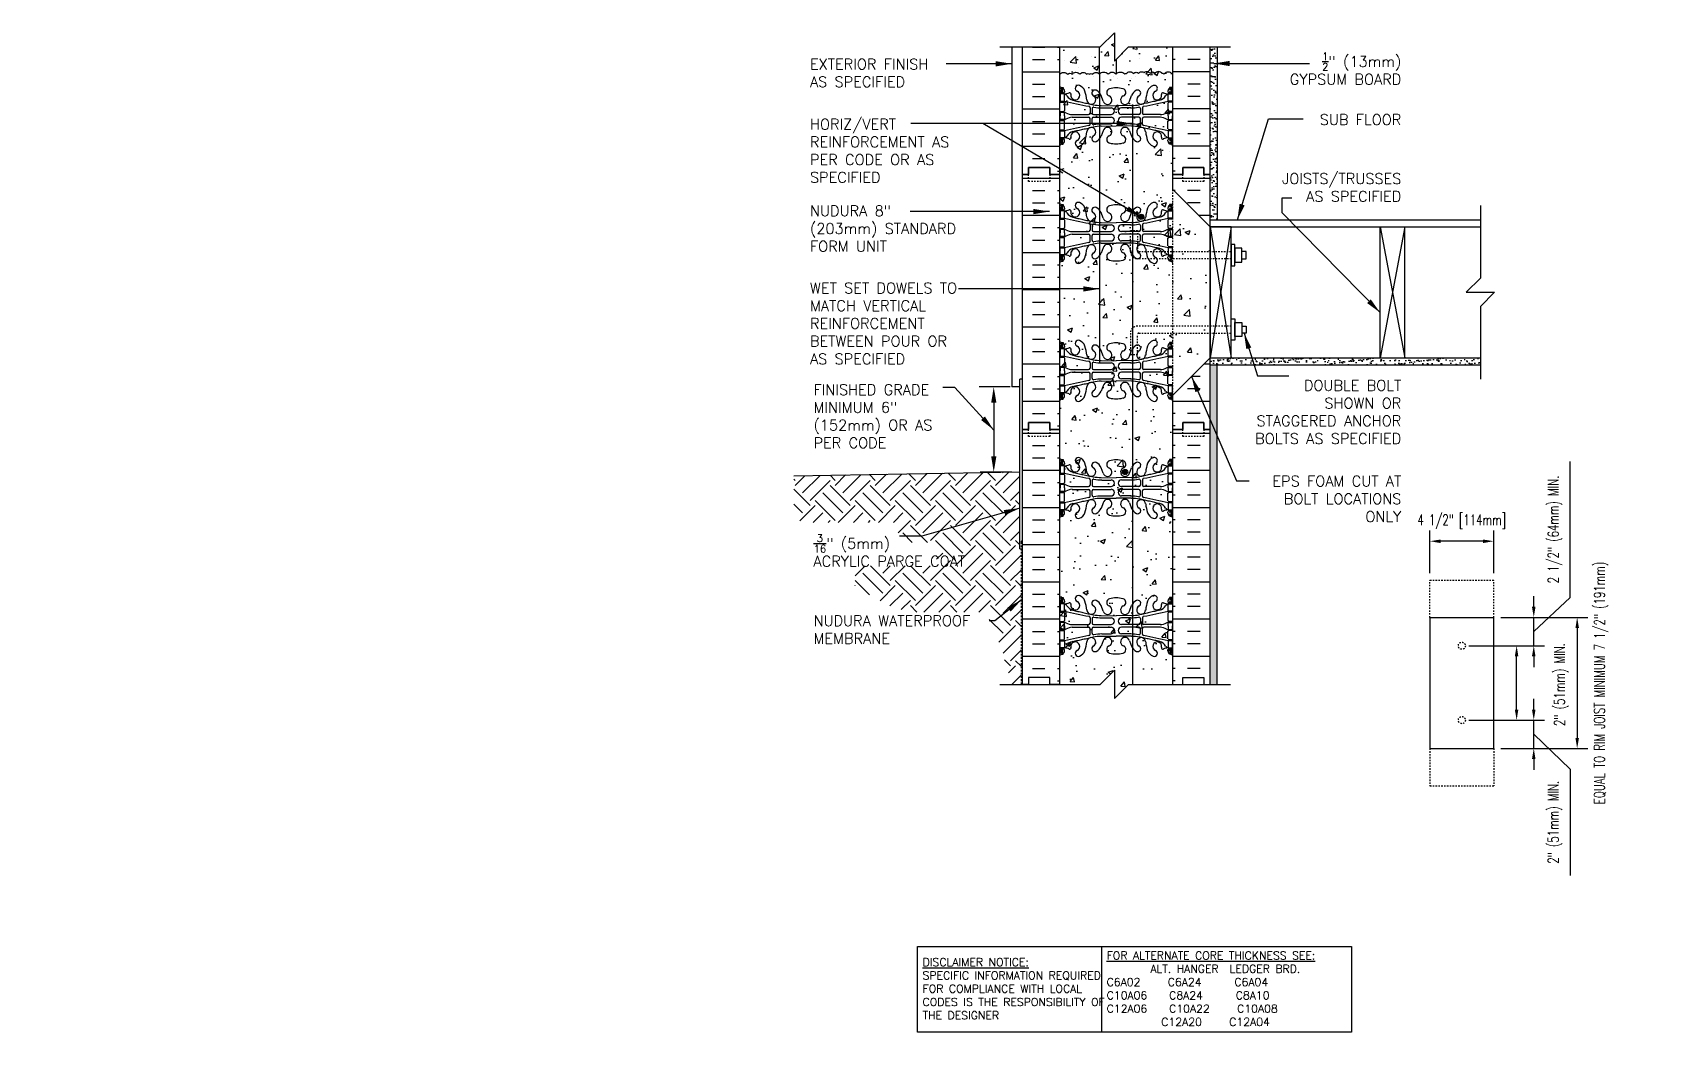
# Model space of a CAD drawing. Header units: inches. Extents: x 109 to 225, y 78 to 148.
import ezdxf

# ---------------------------------------------------------------- set-up
doc = ezdxf.new("R2010")
doc.units = ezdxf.units.IN
doc.header["$LTSCALE"] = 0.5
doc.header["$MEASUREMENT"] = 0
doc.header["$PDMODE"] = 3
doc.header["$PDSIZE"] = 0.0625
doc.linetypes.add('DASHED2', pattern=[0.375, 0.25, -0.125])
doc.linetypes.add('HIDDEN2', pattern=[0.1875, 0.125, -0.0625])
for name, color, linetype in [('HATCH', 12, 'Continuous'), ('LINE15', 9, 'Continuous'), ('LINE18', 9, 'Continuous'), ('line25', 2, 'Continuous'), ('LINE3', 3, 'Continuous'), ('LINE50', 5, 'Continuous'), ('LINE9', 9, 'Continuous'), ('TEXT', 4, 'Continuous'), ('Web_Edge', 9, 'Continuous')]:
    doc.layers.add(name, color=color, linetype=linetype)
doc.styles.add('DIM', font='romans.shx', dxfattribs={"width": 0.7})
doc.styles.add('ROMANS', font='romans.shx', dxfattribs={"height": 0.75})
doc.styles.get("Standard").update_dxf_attribs({"font": 'romans.shx', "height": 0.75})
doc.dimstyles.new('ext_12', dxfattribs={"dimscale": 12, "dimtxt": 0.09375, "dimasz": 0.09375, "dimexe": 0.09375, "dimexo": 0.0625, "dimgap": 0.0625, "dimtad": 1, "dimdec": 1, "dimzin": 3, "dimdsep": 46, "dimlunit": 4, "dimtxsty": 'DIM', "dimcen": 0.09, "dimdle": 0.09375, "dimclrt": 4, "dimadec": 0, "dimazin": 0, "dimtfac": 1, "dimtdec": 1, "dimtmove": 2, "dimatfit": 3, "dimfxl": 0, "dimfrac": 2, "dimtolj": 1, "dimtzin": 0, "dimarcsym": 0})
doc.dimstyles.new('ext_8', dxfattribs={"dimscale": 8, "dimtxt": 0.09375, "dimasz": 0.09375, "dimexe": 0.09375, "dimexo": 0.0625, "dimgap": 0.0625, "dimtad": 1, "dimdec": 1, "dimzin": 3, "dimdsep": 46, "dimlunit": 4, "dimtxsty": 'DIM', "dimcen": 0.09, "dimdle": 0.09375, "dimclrt": 4, "dimadec": 0, "dimazin": 0, "dimtfac": 1, "dimtdec": 1, "dimtmove": 2, "dimatfit": 3, "dimfxl": 0, "dimfrac": 2, "dimtolj": 1, "dimtzin": 0, "dimarcsym": 0})
pattern_1 = [(37.5, (81.0187, 4.95138), (-0.0157483, 0.48170594), [0, -0.38, 0, -0.425, 0, -0.40625]), (7.5, (81.0187, 4.9514), (0.4424442, 0.7055365), [0, -0.205, 0, -0.3425, 0, -0.13125]), (327.5, (80.7112, 4.9514), (0.7785355, 0.0014148), [0, -0.125, 0, -0.45, 0, -0.5875]), (317.5, (80.7112, 4.9514), (0.7515317, 0.219419), [0, -0.0625, 0, -0.295, 0, -0.3375])]

msp = doc.modelspace()

# ---------------------------------------------------------------- texts
at = {"layer": 'TEXT', "char_height": 0.75, "style": 'ROMANS'}
for s, insert, width, attachment_point in [('\\A1;{\\H0.7x;\\S1/2;}" (13mm) GYPSUM BOARD', (205.6, 145.74), 10.1313, 6), ('EXTERIOR FINISH\\PAS SPECIFIED', (163.86, 145.43), 11.7486, 4), ('HORIZ/VERT REINFORCEMENT AS PER CODE OR AS SPECIFIED', (163.86, 139.94), 11.7486, 4), ('\\A1;{\\H1x;SUB FLOOR}', (205.6, 142.14), 11.4349, 6), ('JOISTS/TRUSSES \\PAS SPECIFIED', (205.6, 137.35), 12.6891, 6), ('NUDURA 8" (203mm) STANDARD FORM UNIT', (163.86, 134.45), 11.7486, 4), ('WET SET DOWELS TO MATCH VERTICAL REINFORCEMENT BETWEEN POUR OR AS SPECIFIED', (163.86, 127.75), 11.7486, 4), ('DOUBLE BOLT SHOWN OR STAGGERED ANCHOR BOLTS AS SPECIFIED', (205.6, 121.5), 11.4349, 6), ('FINISHED GRADE MINIMUM 6" (152mm) OR AS PER CODE', (164.11, 121.2), 10.7518, 4), ('EPS FOAM CUT AT BOLT LOCATIONS ONLY ', (205.6, 115.37), 11.4349, 6), ('\\A1;{\\H0.7x;\\S3/16;}" (5mm) \\PACRYLIC PARGE COAT', (164.11, 111.72), 11.7486, 4), ('\\A1;NUDURA WATERPROOF MEMBRANE', (164.11, 106.14), 12.7831, 4)]:
    msp.add_mtext(s, dxfattribs=dict(at, insert=insert, width=width, attachment_point=attachment_point))
at = {"layer": 'TEXT', "char_height": 0.5625, "attachment_point": 4}
for s, insert, width in [('{\\LFOR ALTERNATE CORE THICKNESS SEE:\\P}        ALT. HANGER  LEDGER BRD.\\PC6A02     C6A24      C6A04     \\PC10A06    C8A24      C8A10\\PC12A06    C10A22     C10A08\\P          C12A20     C12A04', (184.8, 80.79), 23.333), ('{\\LDISCLAIMER NOTICE:}\\PSPECIFIC INFORMATION REQUIRED FOR COMPLIANCE WITH LOCAL CODES IS THE RESPONSIBILITY OF THE DESIGNER', (171.81, 80.79), 14.0024)]:
    msp.add_mtext(s, dxfattribs=dict(at, insert=insert, width=width))

# ---------------------------------------------------------------- blocks, each defined once
blk = doc.blocks.new('*D2')
at = {"layer": 'Defpoints', "color": 0}
for p in [(207.62, 112.38), (207.62, 109.62), (212.12, 109.62)]:
    blk.add_point(p, dxfattribs=at)
at = {"layer": 'TEXT', "color": 0, "lineweight": -2}
for p, q in [((207.62, 110.12), (207.62, 113.13)), ((211.37, 112.38), (208.37, 112.38)), ((212.12, 110.12), (212.12, 113.13))]:
    blk.add_line(p, q, dxfattribs=at)
at = {"layer": 'TEXT', "color": 0}
for points in [[(208.37, 112.5), (208.37, 112.25), (207.62, 112.38)], [(211.37, 112.5), (211.37, 112.25), (212.12, 112.38)]]:
    blk.add_solid(points, dxfattribs=at)
at = {"layer": 'TEXT', "color": 4, "insert": (209.87, 113.76), "char_height": 0.75, "attachment_point": 5, "style": 'DIM'}
blk.add_mtext('\\A1;4 1/2" [114mm]', dxfattribs=at)
blk = doc.blocks.new('*D3')
at = {"layer": 'Defpoints', "color": 0}
for p in [(212.12, 107), (212.12, 97.75), (218.01, 97.75)]:
    blk.add_point(p, dxfattribs=at)
at = {"layer": 'TEXT', "color": 0, "lineweight": -2}
for p, q in [((212.62, 107), (218.76, 107)), ((218.01, 106.25), (218.01, 98.5)), ((212.62, 97.75), (218.76, 97.75))]:
    blk.add_line(p, q, dxfattribs=at)
at = {"layer": 'TEXT', "color": 0}
for points in [[(217.89, 106.25), (218.14, 106.25), (218.01, 107)], [(217.89, 98.5), (218.14, 98.5), (218.01, 97.75)]]:
    blk.add_solid(points, dxfattribs=at)
at = {"layer": 'TEXT', "color": 4, "insert": (219.71, 102.37), "char_height": 0.75, "attachment_point": 5, "rotation": 90, "style": 'DIM'}
blk.add_mtext('\\A1;EQUAL TO RIM JOIST MINIMUM 7 1/2" (191mm) ', dxfattribs=at)
blk = doc.blocks.new('*D4')
at = {"layer": 'Defpoints', "color": 0}
for p in [(209.87, 99.75), (214.95, 99.75), (212.12, 97.75)]:
    blk.add_point(p, dxfattribs=at)
at = {"layer": 'TEXT', "color": 0, "lineweight": -2}
for p, q in [((214.95, 100.5), (214.95, 101.25)), ((210.37, 99.75), (215.7, 99.75)), ((214.95, 97.75), (214.95, 99.75)), ((214.95, 97.75), (214.95, 99.75)), ((214.95, 98.75), (217.52, 96.3)), ((212.62, 97.75), (215.7, 97.75)), ((214.95, 97), (214.95, 96.25)), ((217.52, 96.3), (217.52, 88.78))]:
    blk.add_line(p, q, dxfattribs=at)
at = {"layer": 'TEXT', "color": 0}
for points in [[(214.82, 100.5), (215.07, 100.5), (214.95, 99.75)], [(214.82, 97), (215.07, 97), (214.95, 97.75)]]:
    blk.add_solid(points, dxfattribs=at)
at = {"layer": 'TEXT', "color": 4, "insert": (216.45, 92.54), "char_height": 0.75, "attachment_point": 5, "rotation": 90, "style": 'DIM'}
blk.add_mtext('\\A1;2" (51mm) MIN.', dxfattribs=at)
blk = doc.blocks.new('*D5')
at = {"layer": 'Defpoints', "color": 0}
for p in [(209.87, 105), (213.74, 105), (209.87, 99.75)]:
    blk.add_point(p, dxfattribs=at)
at = {"layer": 'TEXT', "color": 0, "lineweight": -2}
for p, q in [((210.37, 105), (214.49, 105)), ((213.74, 100.5), (213.74, 104.25)), ((210.37, 99.75), (214.49, 99.75))]:
    blk.add_line(p, q, dxfattribs=at)
at = {"layer": 'TEXT', "color": 0}
for points in [[(213.61, 104.25), (213.86, 104.25), (213.74, 105)], [(213.61, 100.5), (213.86, 100.5), (213.74, 99.75)]]:
    blk.add_solid(points, dxfattribs=at)
at = {"layer": 'TEXT', "color": 4, "insert": (216.89, 102.26), "char_height": 0.75, "attachment_point": 5, "rotation": 90, "style": 'DIM'}
blk.add_mtext('\\A1;2" (51mm) MIN.', dxfattribs=at)
blk = doc.blocks.new('*D6')
at = {"layer": 'Defpoints', "color": 0}
for p in [(212.12, 107), (214.95, 107), (209.87, 105)]:
    blk.add_point(p, dxfattribs=at)
at = {"layer": 'TEXT', "color": 0, "lineweight": -2}
for p, q in [((217.52, 108.41), (217.52, 118.01)), ((214.95, 107.75), (214.95, 108.5)), ((214.95, 106), (217.52, 108.41)), ((212.62, 107), (215.7, 107)), ((214.95, 105), (214.95, 107)), ((214.95, 105), (214.95, 107)), ((210.37, 105), (215.7, 105)), ((214.95, 104.25), (214.95, 103.5))]:
    blk.add_line(p, q, dxfattribs=at)
at = {"layer": 'TEXT', "color": 0}
for points in [[(214.82, 107.75), (215.07, 107.75), (214.95, 107)], [(214.82, 104.25), (215.07, 104.25), (214.95, 105)]]:
    blk.add_solid(points, dxfattribs=at)
at = {"layer": 'TEXT', "color": 4, "insert": (216.45, 113.21), "char_height": 0.75, "attachment_point": 5, "rotation": 90, "style": 'DIM'}
blk.add_mtext('\\A1;2 1/2" (64mm) MIN.', dxfattribs=at)
blk = doc.blocks.new('8 web')
at = {"layer": 'Web_Edge'}
for p, q in [((-4, 6.59), (-3.92, 6.59)), ((-4, 6.49), (-3.72, 6.49)), ((-4, 5.85), (-3.72, 5.85)), ((-3.85, 6.87), (-3.76, 6.87)), ((-3.85, 6.49), (-3.85, 6.42)), ((-3.85, 5.92), (-3.85, 5.85)), ((-3.76, 6.87), (-3.76, 6.83)), ((-3.76, 6.49), (-3.76, 6.42)), ((-3.76, 5.92), (-3.76, 5.85)), ((-3.65, 6.62), (-3.65, 6.55)), ((-3.65, 5.79), (-3.65, 5.25)), ((-0.93, 5.92), (-1.07, 6.3)), ((0.93, 5.92), (1.07, 6.3)), ((3.65, 6.62), (3.65, 6.55)), ((3.65, 5.79), (3.65, 5.25)), ((4, 6.49), (3.72, 6.49)), ((4, 5.85), (3.72, 5.85)), ((3.85, 6.87), (3.76, 6.87)), ((3.76, 6.87), (3.76, 6.83)), ((3.76, 6.49), (3.76, 6.42)), ((3.76, 5.92), (3.76, 5.85)), ((3.85, 6.49), (3.85, 6.42)), ((3.85, 5.92), (3.85, 5.85)), ((4, 6.59), (3.92, 6.59)), ((-4, 5.19), (-3.72, 5.19)), ((-3.85, 5.19), (-3.85, 5.12)), ((-3.76, 5.19), (-3.76, 5.12)), ((-3.11, 4.96), (-1.95, 4.96)), ((-3.11, 4.77), (-1.95, 4.77)), ((-1.85, 5.45), (-1.85, 5.06)), ((-1.85, 4.29), (-1.85, 4.67)), ((-1.7, 5.39), (-1.7, 5.06)), ((-1.7, 4.35), (-1.7, 4.67)), ((-1.6, 4.96), (-0.37, 4.96)), ((-1.6, 4.77), (-0.37, 4.77)), ((-1.07, 5.6), (0, 5.59)), ((-1.02, 5.43), (-0.37, 5.43)), ((1.07, 5.6), (0, 5.59)), ((1.02, 5.43), (0.37, 5.43)), ((1.6, 4.96), (0.37, 4.96)), ((1.6, 4.77), (0.37, 4.77)), ((1.7, 5.39), (1.7, 5.06)), ((1.7, 4.35), (1.7, 4.67)), ((1.85, 5.45), (1.85, 5.06)), ((1.85, 4.29), (1.85, 4.67)), ((3.11, 4.96), (1.95, 4.96)), ((3.11, 4.77), (1.95, 4.77)), ((4, 5.19), (3.72, 5.19)), ((3.76, 5.19), (3.76, 5.12)), ((3.85, 5.19), (3.85, 5.12)), ((-4, 4.55), (-3.72, 4.55)), ((-4, 3.89), (-3.72, 3.89)), ((-3.85, 4.55), (-3.85, 4.62)), ((-3.85, 3.82), (-3.85, 3.89)), ((-3.76, 4.55), (-3.76, 4.62)), ((-3.76, 3.82), (-3.76, 3.89)), ((-3.65, 3.95), (-3.65, 4.49)), ((-1.07, 4.14), (0, 4.15)), ((-0.93, 3.82), (-1.07, 3.43)), ((-1.02, 4.31), (-0.37, 4.31)), ((1.07, 4.14), (0, 4.15)), ((1.02, 4.31), (0.37, 4.31)), ((0.93, 3.82), (1.07, 3.43)), ((3.65, 3.95), (3.65, 4.49)), ((4, 4.55), (3.72, 4.55)), ((4, 3.89), (3.72, 3.89)), ((3.76, 4.55), (3.76, 4.62)), ((3.76, 3.82), (3.76, 3.89)), ((3.85, 4.55), (3.85, 4.62)), ((3.85, 3.82), (3.85, 3.89)), ((-4, 3.25), (-3.72, 3.25)), ((-4, 3.15), (-3.92, 3.15)), ((-3.85, 3.25), (-3.85, 3.32)), ((-3.85, 2.87), (-3.76, 2.87)), ((-3.76, 3.25), (-3.76, 3.32)), ((-3.76, 2.87), (-3.76, 2.91)), ((-3.65, 3.12), (-3.65, 3.19)), ((3.65, 3.12), (3.65, 3.19)), ((4, 3.25), (3.72, 3.25)), ((3.76, 3.25), (3.76, 3.32)), ((3.76, 2.87), (3.76, 2.91)), ((3.85, 2.87), (3.76, 2.87)), ((3.85, 3.25), (3.85, 3.32)), ((4, 3.15), (3.92, 3.15)), ((-4, -3.15), (-3.92, -3.15)), ((-4, -3.25), (-3.72, -3.25)), ((-3.85, -2.87), (-3.76, -2.87)), ((-3.85, -3.25), (-3.85, -3.32)), ((-3.76, -2.87), (-3.76, -2.91)), ((-3.76, -3.25), (-3.76, -3.32)), ((-3.65, -3.12), (-3.65, -3.19)), ((-0.93, -3.82), (-1.07, -3.43)), ((0.93, -3.82), (1.07, -3.43)), ((3.65, -3.12), (3.65, -3.19)), ((4, -3.25), (3.72, -3.25)), ((3.85, -2.87), (3.76, -2.87)), ((3.76, -2.87), (3.76, -2.91)), ((3.76, -3.25), (3.76, -3.32)), ((3.85, -3.25), (3.85, -3.32)), ((4, -3.15), (3.92, -3.15)), ((-4, -3.89), (-3.72, -3.89)), ((-4, -4.55), (-3.72, -4.55)), ((-3.85, -3.82), (-3.85, -3.89)), ((-3.85, -4.55), (-3.85, -4.62)), ((-3.76, -3.82), (-3.76, -3.89)), ((-3.76, -4.55), (-3.76, -4.62)), ((-3.65, -3.95), (-3.65, -4.49)), ((-1.85, -4.29), (-1.85, -4.67)), ((-1.7, -4.35), (-1.7, -4.67)), ((-1.07, -4.14), (0, -4.15)), ((-1.02, -4.31), (-0.37, -4.31)), ((1.07, -4.14), (0, -4.15)), ((1.02, -4.31), (0.37, -4.31)), ((1.7, -4.35), (1.7, -4.67)), ((1.85, -4.29), (1.85, -4.67)), ((3.65, -3.95), (3.65, -4.49)), ((4, -3.89), (3.72, -3.89)), ((4, -4.55), (3.72, -4.55)), ((3.76, -3.82), (3.76, -3.89)), ((3.76, -4.55), (3.76, -4.62)), ((3.85, -3.82), (3.85, -3.89)), ((3.85, -4.55), (3.85, -4.62)), ((-4, -5.19), (-3.72, -5.19)), ((-3.85, -5.19), (-3.85, -5.12)), ((-3.76, -5.19), (-3.76, -5.12)), ((-3.65, -5.79), (-3.65, -5.25)), ((-3.11, -4.77), (-1.95, -4.77)), ((-3.11, -4.96), (-1.95, -4.96)), ((-1.85, -5.45), (-1.85, -5.06)), ((-1.7, -5.39), (-1.7, -5.06)), ((-1.6, -4.77), (-0.37, -4.77)), ((-1.6, -4.96), (-0.37, -4.96)), ((-1.07, -5.6), (0, -5.59)), ((-1.02, -5.43), (-0.37, -5.43)), ((1.07, -5.6), (0, -5.59)), ((1.6, -4.77), (0.37, -4.77)), ((1.6, -4.96), (0.37, -4.96)), ((1.02, -5.43), (0.37, -5.43)), ((1.7, -5.39), (1.7, -5.06)), ((1.85, -5.45), (1.85, -5.06)), ((3.11, -4.77), (1.95, -4.77)), ((3.11, -4.96), (1.95, -4.96)), ((3.65, -5.79), (3.65, -5.25)), ((4, -5.19), (3.72, -5.19)), ((3.76, -5.19), (3.76, -5.12)), ((3.85, -5.19), (3.85, -5.12)), ((-4, -5.85), (-3.72, -5.85)), ((-4, -6.49), (-3.72, -6.49)), ((-4, -6.59), (-3.92, -6.59)), ((-3.85, -5.92), (-3.85, -5.85)), ((-3.85, -6.49), (-3.85, -6.42)), ((-3.85, -6.87), (-3.76, -6.87)), ((-3.76, -5.92), (-3.76, -5.85)), ((-3.76, -6.49), (-3.76, -6.42)), ((-3.76, -6.87), (-3.76, -6.83)), ((-3.65, -6.62), (-3.65, -6.55)), ((-0.93, -5.92), (-1.07, -6.3)), ((0.93, -5.92), (1.07, -6.3)), ((3.65, -6.62), (3.65, -6.55)), ((4, -5.85), (3.72, -5.85)), ((4, -6.49), (3.72, -6.49)), ((3.76, -5.92), (3.76, -5.85)), ((3.76, -6.49), (3.76, -6.42)), ((3.76, -6.87), (3.76, -6.83)), ((3.85, -6.87), (3.76, -6.87)), ((3.85, -5.92), (3.85, -5.85)), ((3.85, -6.49), (3.85, -6.42)), ((4, -6.59), (3.92, -6.59))]:
    blk.add_line(p, q, dxfattribs=at)
for points in [[(-3.96, 5.92), (-3.66, 5.92), (-3.66, 6.42), (-3.96, 6.42)], [(3.96, 5.92), (3.66, 5.92), (3.66, 6.42), (3.96, 6.42)], [(-3.96, 3.82), (-3.66, 3.82), (-3.66, 3.32), (-3.96, 3.32)], [(3.96, 3.82), (3.66, 3.82), (3.66, 3.32), (3.96, 3.32)], [(-3.96, -3.82), (-3.66, -3.82), (-3.66, -3.32), (-3.96, -3.32)], [(3.96, -3.82), (3.66, -3.82), (3.66, -3.32), (3.96, -3.32)], [(-3.96, -5.92), (-3.66, -5.92), (-3.66, -6.42), (-3.96, -6.42)], [(3.96, -5.92), (3.66, -5.92), (3.66, -6.42), (3.96, -6.42)]]:
    blk.add_lwpolyline(points, close=True, dxfattribs=at)
for points in [[(-3.66, 4.87), (-3.66, 5.12), (-3.96, 5.12), (-3.96, 4.87)], [(-3.66, 4.87), (-3.66, 4.62), (-3.96, 4.62), (-3.96, 4.87)], [(3.66, 4.87), (3.66, 5.12), (3.96, 5.12), (3.96, 4.87)], [(3.66, 4.87), (3.66, 4.62), (3.96, 4.62), (3.96, 4.87)], [(-3.66, -4.87), (-3.66, -4.62), (-3.96, -4.62), (-3.96, -4.87)], [(3.66, -4.87), (3.66, -4.62), (3.96, -4.62), (3.96, -4.87)], [(-3.66, -4.87), (-3.66, -5.12), (-3.96, -5.12), (-3.96, -4.87)], [(3.66, -4.87), (3.66, -5.12), (3.96, -5.12), (3.96, -4.87)]]:
    blk.add_lwpolyline(points, dxfattribs=at)
for centre, radius, start, end in [((-3.65, 7.33), 0.5, 226.2109, 250.5288), ((-2.68, 6.8), 0.22, 68.1963, 248.1963), ((-2.84, 6.37), 0.677, 21.1239, 69.3197), ((2.84, 6.37), 0.677, 110.6803, 158.8761), ((2.68, 6.8), 0.22, 291.8037, 111.8037), ((3.65, 7.33), 0.5, 289.4712, 313.7891), ((-3.65, 7.33), 0.6, 234.7832, 245.0748), ((-3.92, 6.61), 0.0196, 269.4032, 15.4901), ((-3.66, 6.67), 0.25, 140.1145, 222.4609), ((-3.92, 6.76), 0.021, 343.464, 63.9957), ((-3.82, 6.8), 0.045, 321.448, 139.1879), ((-3.81, 6.54), 0.045, 222.4609, 42.4609), ((-3.9, 6.62), 0.25, 0, 70.5288), ((-3.66, 6.67), 0.16, 140.0001, 222.4609), ((-3.72, 6.55), 0.0625, 270, 0), ((-3.72, 5.79), 0.0625, 0, 90), ((-3.71, 7.42), 0.997, 273.1538, 293.1467), ((-3.78, 6.08), 0.364, 34.9775, 70.3387), ((3.15, 33.34), 28.25, 256.0552, 259.6343), ((-2.86, 6.69), 0.743, 212.7919, 253.8107), ((-3.29, 6.41), 0.0968, 340.1551, 110.4331), ((-2.89, 6.31), 0.314, 168.5886, 66.1916), ((-4.43, 5.81), 2.36, 4.3895, 20.0015), ((-1.76, 6.01), 0.314, 182.7357, 63.9348), ((-1.51, 6.47), 0.217, 65.5264, 238.537), ((-1.76, 6), 0.75, 23.6938, 62.9705), ((-0.62, 5.99), 0.314, 193.4146, 66.1916), ((-0.41, 6.53), 0.268, 104.7892, 250.0338), ((-0.01, 5.1), 1.75, 89.6229, 105.2918), ((0.01, 5.1), 1.75, 74.7082, 90.3771), ((0.62, 5.99), 0.314, 113.8084, 346.5854), ((0.41, 6.53), 0.268, 289.9662, 75.2108), ((1.76, 6), 0.75, 117.0295, 156.3062), ((1.51, 6.47), 0.217, 301.463, 114.4736), ((1.76, 6.01), 0.314, 116.0652, 357.2643), ((-3.15, 33.34), 28.25, 280.3657, 283.9448), ((4.43, 5.81), 2.36, 159.9985, 175.6105), ((2.89, 6.31), 0.314, 113.8084, 11.4114), ((2.86, 6.69), 0.743, 286.1893, 327.2081), ((3.29, 6.41), 0.0968, 69.5669, 199.8449), ((3.71, 7.42), 0.997, 246.8533, 266.8462), ((3.78, 6.08), 0.364, 109.6613, 145.0225), ((3.9, 6.62), 0.25, 109.4712, 180), ((3.72, 6.55), 0.0625, 180, 270), ((3.72, 5.79), 0.0625, 90, 180), ((3.82, 6.8), 0.045, 40.8121, 218.552), ((3.81, 6.54), 0.045, 137.5391, 317.5391), ((3.66, 6.67), 0.16, 317.5391, 39.9999), ((3.66, 6.67), 0.25, 317.5391, 39.8855), ((3.92, 6.76), 0.021, 116.0043, 196.536), ((3.92, 6.61), 0.0196, 164.5099, 270.5968), ((3.65, 7.33), 0.6, 294.9252, 305.2168), ((-3.72, 5.25), 0.0625, 270, 0), ((-3.66, 4.9), 0.219, 60.4937, 88.92), ((-3.66, 4.84), 0.219, 271.08, 299.5063), ((-3.02, 6.12), 1.16, 242.5844, 265.8032), ((-3.02, 3.62), 1.16, 94.1968, 117.4156), ((-1.95, 5.06), 0.1, 270.0388, 360), ((-1.95, 4.67), 0.1, 0, 89.9612), ((-1.95, 5.45), 0.1, 360, 79.6343), ((-1.6, 5.39), 0.1, 79.2546, 180), ((-1.6, 5.06), 0.1, 180, 270), ((-1.6, 4.67), 0.1, 90, 180), ((-1.07, 8.59), 2.98, 259.2546, 270.0995), ((-1.02, 8.42), 2.98, 259.2546, 270.0995), ((-0.37, 5.2), 0.234, 270, 90), ((-0.37, 4.54), 0.234, 270, 90), ((0.37, 5.2), 0.234, 90, 270), ((0.37, 4.54), 0.234, 90, 270), ((1.02, 8.42), 2.98, 269.9005, 280.7454), ((1.07, 8.59), 2.98, 269.9005, 280.7454), ((1.6, 5.39), 0.1, 0, 100.7454), ((1.6, 5.06), 0.1, 270, 0), ((1.6, 4.67), 0.1, 0, 90), ((1.95, 5.45), 0.1, 100.3657, 180), ((1.95, 5.06), 0.1, 180, 269.9612), ((1.95, 4.67), 0.1, 90.0388, 180), ((3.02, 6.12), 1.16, 274.1968, 297.4156), ((3.02, 3.62), 1.16, 62.5844, 85.8032), ((3.66, 4.9), 0.219, 91.08, 119.5063), ((3.66, 4.84), 0.219, 240.4937, 268.92), ((3.72, 5.25), 0.0625, 180, 270), ((-3.72, 4.49), 0.0625, 0, 90), ((-3.72, 3.95), 0.0625, 270, 0), ((3.15, -23.6), 28.25, 100.3657, 103.9448), ((-2.86, 3.05), 0.743, 106.1893, 147.2081), ((-2.89, 3.43), 0.314, 293.8084, 191.4114), ((-4.43, 3.93), 2.36, 339.9985, 355.6105), ((-1.76, 3.73), 0.314, 296.0652, 177.2643), ((-1.95, 4.29), 0.1, 280.3657, 0), ((-1.6, 4.35), 0.1, 180, 280.7454), ((-1.07, 1.15), 2.98, 89.9005, 100.7454), ((-1.02, 1.32), 2.98, 89.9005, 100.7454), ((-0.62, 3.75), 0.314, 293.8084, 166.5854), ((0.62, 3.75), 0.314, 13.4146, 246.1916), ((1.02, 1.32), 2.98, 79.2546, 90.0995), ((1.07, 1.15), 2.98, 79.2546, 90.0995), ((1.76, 3.73), 0.314, 2.7357, 243.9348), ((1.6, 4.35), 0.1, 259.2546, 0), ((1.95, 4.29), 0.1, 180, 259.6343), ((-3.15, -23.6), 28.25, 76.0552, 79.6343), ((4.43, 3.93), 2.36, 184.3895, 200.0015), ((2.89, 3.43), 0.314, 348.5886, 246.1916), ((2.86, 3.05), 0.743, 32.7919, 73.8107), ((3.72, 4.49), 0.0625, 90, 180), ((3.72, 3.95), 0.0625, 180, 270), ((-3.65, 2.41), 0.6, 114.9252, 125.2168), ((-3.65, 2.41), 0.5, 109.4712, 133.7891), ((-3.92, 3.13), 0.0196, 344.5099, 90.5968), ((-3.66, 3.06), 0.25, 137.5391, 219.8855), ((-3.92, 2.98), 0.021, 296.0043, 16.536), ((-3.82, 2.93), 0.045, 220.8121, 38.552), ((-3.81, 3.2), 0.045, 317.5391, 137.5391), ((-3.66, 3.06), 0.16, 137.5391, 219.9999), ((-3.9, 3.12), 0.25, 289.4712, 360), ((-3.72, 3.19), 0.0625, 360, 90), ((-3.78, 3.66), 0.364, 289.6613, 325.0225), ((-3.71, 2.32), 0.997, 66.8533, 86.8462), ((-3.29, 3.33), 0.0968, 249.5669, 19.8449), ((-2.68, 2.94), 0.22, 111.8037, 291.8037), ((-2.84, 3.36), 0.677, 290.6803, 338.8761), ((-1.51, 3.27), 0.217, 121.463, 294.4736), ((-1.76, 3.74), 0.75, 297.0295, 336.3062), ((-0.41, 3.21), 0.268, 109.9662, 255.2108), ((-0.01, 4.64), 1.75, 254.7082, 270.3771), ((0.01, 4.64), 1.75, 269.6229, 285.2918), ((0.41, 3.21), 0.268, 284.7892, 70.0338), ((1.76, 3.74), 0.75, 203.6938, 242.9705), ((1.51, 3.27), 0.217, 245.5264, 58.537), ((2.84, 3.36), 0.677, 201.1239, 249.3197), ((2.68, 2.94), 0.22, 248.1963, 68.1963), ((3.29, 3.33), 0.0968, 160.1551, 290.4331), ((3.71, 2.32), 0.997, 93.1538, 113.1467), ((3.78, 3.66), 0.364, 214.9775, 250.3387), ((3.72, 3.19), 0.0625, 90, 180), ((3.9, 3.12), 0.25, 180, 250.5288), ((3.81, 3.2), 0.045, 42.4609, 222.4609), ((3.82, 2.93), 0.045, 141.448, 319.1879), ((3.66, 3.06), 0.16, 320.0001, 42.4609), ((3.65, 2.41), 0.5, 46.2109, 70.5288), ((3.66, 3.06), 0.25, 320.1145, 42.4609), ((3.92, 3.13), 0.0196, 89.4032, 195.4901), ((3.92, 2.98), 0.021, 163.464, 243.9957), ((3.65, 2.41), 0.6, 54.7832, 65.0748), ((-3.65, -2.41), 0.5, 226.2109, 250.5288), ((-3.65, -2.41), 0.6, 234.7832, 245.0748), ((-3.92, -3.13), 0.0196, 269.4032, 15.4901), ((-3.66, -3.06), 0.25, 140.1145, 222.4609), ((-3.92, -2.98), 0.021, 343.464, 63.9957), ((-3.82, -2.93), 0.045, 321.448, 139.1879), ((-3.81, -3.2), 0.045, 222.4609, 42.4609), ((-3.9, -3.12), 0.25, 0, 70.5288), ((-3.66, -3.06), 0.16, 140.0001, 222.4609), ((-3.72, -3.19), 0.0625, 270, 0), ((-3.71, -2.32), 0.997, 273.1538, 293.1467), ((-3.78, -3.66), 0.364, 34.9775, 70.3387), ((-2.86, -3.05), 0.743, 212.7919, 253.8107), ((-3.29, -3.33), 0.0968, 340.1551, 110.4331), ((-2.89, -3.43), 0.314, 168.5886, 66.1916), ((-2.68, -2.94), 0.22, 68.1963, 248.1963), ((-2.84, -3.36), 0.677, 21.1239, 69.3197), ((-4.43, -3.93), 2.36, 4.3895, 20.0015), ((-1.76, -3.73), 0.314, 182.7357, 63.9348), ((-1.51, -3.27), 0.217, 65.5264, 238.537), ((-1.76, -3.74), 0.75, 23.6938, 62.9705), ((-0.62, -3.75), 0.314, 193.4146, 66.1916), ((-0.41, -3.21), 0.268, 104.7892, 250.0338), ((-0.01, -4.64), 1.75, 89.6229, 105.2918), ((0.01, -4.64), 1.75, 74.7082, 90.3771), ((0.62, -3.75), 0.314, 113.8084, 346.5854), ((0.41, -3.21), 0.268, 289.9662, 75.2108), ((1.76, -3.74), 0.75, 117.0295, 156.3062), ((1.51, -3.27), 0.217, 301.463, 114.4736), ((1.76, -3.73), 0.314, 116.0652, 357.2643), ((4.43, -3.93), 2.36, 159.9985, 175.6105), ((2.84, -3.36), 0.677, 110.6803, 158.8761), ((2.89, -3.43), 0.314, 113.8084, 11.4114), ((2.68, -2.94), 0.22, 291.8037, 111.8037), ((2.86, -3.05), 0.743, 286.1893, 327.2081), ((3.29, -3.33), 0.0968, 69.5669, 199.8449), ((3.71, -2.32), 0.997, 246.8533, 266.8462), ((3.78, -3.66), 0.364, 109.6613, 145.0225), ((3.9, -3.12), 0.25, 109.4712, 180), ((3.72, -3.19), 0.0625, 180, 270), ((3.82, -2.93), 0.045, 40.8121, 218.552), ((3.81, -3.2), 0.045, 137.5391, 317.5391), ((3.66, -3.06), 0.16, 317.5391, 39.9999), ((3.65, -2.41), 0.5, 289.4712, 313.7891), ((3.66, -3.06), 0.25, 317.5391, 39.8855), ((3.92, -2.98), 0.021, 116.0043, 196.536), ((3.92, -3.13), 0.0196, 164.5099, 270.5968), ((3.65, -2.41), 0.6, 294.9252, 305.2168), ((-3.72, -3.95), 0.0625, 0, 90), ((-3.72, -4.49), 0.0625, 270, 0), ((3.15, 23.6), 28.25, 256.0552, 259.6343), ((-3.66, -4.84), 0.219, 60.4937, 88.92), ((-1.95, -4.29), 0.1, 360, 79.6343), ((-1.6, -4.35), 0.1, 79.2546, 180), ((-1.07, -1.15), 2.98, 259.2546, 270.0995), ((-1.02, -1.32), 2.98, 259.2546, 270.0995), ((-0.37, -4.54), 0.234, 270, 90), ((0.37, -4.54), 0.234, 90, 270), ((1.02, -1.32), 2.98, 269.9005, 280.7454), ((1.07, -1.15), 2.98, 269.9005, 280.7454), ((1.6, -4.35), 0.1, 0, 100.7454), ((1.95, -4.29), 0.1, 100.3657, 180), ((-3.15, 23.6), 28.25, 280.3657, 283.9448), ((3.66, -4.84), 0.219, 91.08, 119.5063), ((3.72, -3.95), 0.0625, 90, 180), ((3.72, -4.49), 0.0625, 180, 270), ((-3.72, -5.25), 0.0625, 0, 90), ((-3.66, -4.9), 0.219, 271.08, 299.5063), ((3.15, -33.34), 28.25, 100.3657, 103.9448), ((-3.02, -3.62), 1.16, 242.5844, 265.8032), ((-3.02, -6.12), 1.16, 94.1968, 117.4156), ((-1.76, -6.01), 0.314, 296.0652, 177.2643), ((-1.95, -4.67), 0.1, 270.0388, 360), ((-1.95, -5.06), 0.1, 0, 89.9612), ((-1.95, -5.45), 0.1, 280.3657, 0), ((-1.6, -4.67), 0.1, 180, 270), ((-1.6, -5.06), 0.1, 90, 180), ((-1.6, -5.39), 0.1, 180, 280.7454), ((-1.07, -8.59), 2.98, 89.9005, 100.7454), ((-1.02, -8.42), 2.98, 89.9005, 100.7454), ((-0.62, -5.99), 0.314, 293.8084, 166.5854), ((-0.37, -5.2), 0.234, 270, 90), ((0.37, -5.2), 0.234, 90, 270), ((0.62, -5.99), 0.314, 13.4146, 246.1916), ((1.02, -8.42), 2.98, 79.2546, 90.0995), ((1.07, -8.59), 2.98, 79.2546, 90.0995), ((1.76, -6.01), 0.314, 2.7357, 243.9348), ((1.6, -5.39), 0.1, 259.2546, 0), ((1.6, -4.67), 0.1, 270, 0), ((1.6, -5.06), 0.1, 0, 90), ((1.95, -4.67), 0.1, 180, 269.9612), ((1.95, -5.06), 0.1, 90.0388, 180), ((1.95, -5.45), 0.1, 180, 259.6343), ((-3.15, -33.34), 28.25, 76.0552, 79.6343), ((3.02, -3.62), 1.16, 274.1968, 297.4156), ((3.02, -6.12), 1.16, 62.5844, 85.8032), ((3.66, -4.9), 0.219, 240.4937, 268.92), ((3.72, -5.25), 0.0625, 90, 180), ((-3.65, -7.33), 0.6, 114.9252, 125.2168), ((-3.65, -7.33), 0.5, 109.4712, 133.7891), ((-3.92, -6.61), 0.0196, 344.5099, 90.5968), ((-3.66, -6.67), 0.25, 137.5391, 219.8855), ((-3.92, -6.76), 0.021, 296.0043, 16.536), ((-3.82, -6.8), 0.045, 220.8121, 38.552), ((-3.81, -6.54), 0.045, 317.5391, 137.5391), ((-3.66, -6.67), 0.16, 137.5391, 219.9999), ((-3.9, -6.62), 0.25, 289.4712, 360), ((-3.72, -5.79), 0.0625, 270, 0), ((-3.72, -6.55), 0.0625, 360, 90), ((-3.78, -6.08), 0.364, 289.6613, 325.0225), ((-3.71, -7.42), 0.997, 66.8533, 86.8462), ((-2.86, -6.69), 0.743, 106.1893, 147.2081), ((-3.29, -6.41), 0.0968, 249.5669, 19.8449), ((-2.89, -6.31), 0.314, 293.8084, 191.4114), ((-2.68, -6.8), 0.22, 111.8037, 291.8037), ((-2.84, -6.37), 0.677, 290.6803, 338.8761), ((-4.43, -5.81), 2.36, 339.9985, 355.6105), ((-1.51, -6.47), 0.217, 121.463, 294.4736), ((-1.76, -6), 0.75, 297.0295, 336.3062), ((-0.41, -6.53), 0.268, 109.9662, 255.2108), ((-0.01, -5.1), 1.75, 254.7082, 270.3771), ((0.01, -5.1), 1.75, 269.6229, 285.2918), ((0.41, -6.53), 0.268, 284.7892, 70.0338), ((1.76, -6), 0.75, 203.6938, 242.9705), ((1.51, -6.47), 0.217, 245.5264, 58.537), ((4.43, -5.81), 2.36, 184.3895, 200.0015), ((2.84, -6.37), 0.677, 201.1239, 249.3197), ((2.89, -6.31), 0.314, 348.5886, 246.1916), ((2.68, -6.8), 0.22, 248.1963, 68.1963), ((2.86, -6.69), 0.743, 32.7919, 73.8107), ((3.29, -6.41), 0.0968, 160.1551, 290.4331), ((3.71, -7.42), 0.997, 93.1538, 113.1467), ((3.78, -6.08), 0.364, 214.9775, 250.3387), ((3.72, -5.79), 0.0625, 180, 270), ((3.72, -6.55), 0.0625, 90, 180), ((3.9, -6.62), 0.25, 180, 250.5288), ((3.81, -6.54), 0.045, 42.4609, 222.4609), ((3.82, -6.8), 0.045, 141.448, 319.1879), ((3.66, -6.67), 0.16, 320.0001, 42.4609), ((3.65, -7.33), 0.5, 46.2109, 70.5288), ((3.66, -6.67), 0.25, 320.1145, 42.4609), ((3.92, -6.61), 0.0196, 89.4032, 195.4901), ((3.92, -6.76), 0.021, 163.464, 243.9957), ((3.65, -7.33), 0.6, 54.7832, 65.0748)]:
    blk.add_arc(centre, radius, start, end, dxfattribs=at)
for points in [[(-3.07, 5.97), (-1.63, 5.65)], [(3.07, 5.97), (1.63, 5.65)], [(-3.07, 3.76), (-1.63, 4.09)], [(3.07, 3.76), (1.63, 4.09)], [(-3.07, -3.76), (-1.63, -4.09)], [(3.07, -3.76), (1.63, -4.09)], [(-3.07, -5.97), (-1.63, -5.65)], [(3.07, -5.97), (1.63, -5.65)]]:
    blk.add_open_spline(points, degree=1, dxfattribs=at)

# ---------------------------------------------------------------- dimensions: what is measured, and where the dimension line sits
at = {"layer": 'TEXT'}
for base, p1, p2, text, override, picture, middle in [((214.95, 107), (209.87, 105), (212.12, 107), '2 1/2" (64mm) MIN.', {"dimtmove": 1}, '*D6', (217.52, 108.91)), ((213.74, 105), (209.87, 99.75), (209.87, 105), '2" (51mm) MIN.', {"dimtmove": 2}, '*D5', (216.89, 102.26)), ((214.95, 99.75), (212.12, 97.75), (209.87, 99.75), '2" (51mm) MIN.', {"dimtmove": 1}, '*D4', (217.52, 95.8))]:
    dim = msp.add_linear_dim(base=base, p1=p1, p2=p2, angle=90, text=text, dimstyle='ext_8', override=override, dxfattribs=at)
    dim.commit()
    dim.dimension.update_dxf_attribs({"geometry": picture, "text_midpoint": middle, "dimtype": 160})
dim = msp.add_linear_dim(base=(207.62, 112.38), p1=(212.12, 109.62), p2=(207.62, 109.62), dimstyle='ext_8', dxfattribs=at)
dim.commit()
dim.dimension.update_dxf_attribs({"geometry": '*D2', "text_midpoint": (209.87, 113.76), "dimtype": 160})
dim = msp.add_linear_dim(base=(218.01, 97.75), p1=(212.12, 107), p2=(212.12, 97.75), angle=90, text='EQUAL TO RIM JOIST MINIMUM 7 1/2" (191mm) ', dimstyle='ext_8', dxfattribs=at)
dim.commit()
dim.dimension.update_dxf_attribs({"geometry": '*D3', "text_midpoint": (219.71, 102.37), "dimtype": 160})

# ---------------------------------------------------------------- hatches: boundary and pattern name
at = {"layer": 'HATCH'}
h = msp.add_hatch(dxfattribs=at)
h.set_pattern_fill('AR-CONC', color=256, scale=0.5, style=0)
h.paths.add_polyline_path([(189.48, 145.38), (189.48, 147.27), (186.94, 147.27), (186.96, 147.12), (186.66, 147.15), (186.77, 147.27), (186.35, 147.27), (185.35, 146.27), (185.35, 148.27), (184.35, 147.27), (184.29, 147.27), (184.29, 145.34, -0.520567), (184.9, 145.34, -0.520567), (185.47, 145.34, -0.520567), (186.08, 145.34, -0.520567), (186.19, 145.39, -0.520567), (186.7, 145.39, -0.520567), (187.06, 145.39, -0.520567), (187.46, 145.44, -0.520567), (187.85, 145.39, -0.520567), (188.21, 145.39, -0.520567), (188.72, 145.39, -0.520567), (188.84, 145.34, -0.520567), (189.44, 145.34, -0.039409)])
h = msp.add_hatch(dxfattribs=at)
h.set_pattern_fill('AR-CONC', color=256, scale=0.5, style=0)
h.paths.add_polyline_path([(181.48, 147.27), (181.48, 145.34, -0.464822), (182.06, 145.34, -0.520567), (182.35, 145.34, -0.520567), (182.91, 145.34, -0.520567), (183.39, 145.34, -0.520567), (183.6, 145.34, -0.520567), (183.81, 145.34, -0.520567), (184.29, 145.34), (184.29, 147.27)])
h = msp.add_hatch(dxfattribs=at)
h.set_pattern_fill('AR-SAND', color=256, scale=0.25, style=0)
h.set_pattern_definition(pattern_1)
h.paths.add_polyline_path([(192.6, 147.27), (192.1, 147.27), (192.1, 138.27), (192.1, 135.07), (192.6, 135.07)])
h = msp.add_hatch(dxfattribs=at)
h.set_pattern_fill('AR-CONC', color=256, scale=0.5, style=0)
h.paths.add_polyline_path([(189.48, 145.38, 0.039409), (189.44, 145.34, 0.520567), (188.84, 145.34, 0.520567), (188.72, 145.39, 0.520567), (188.21, 145.39, 0.520567), (187.85, 145.39, 0.520567), (187.46, 145.44, 0.520567), (187.06, 145.39, 0.520567), (186.7, 145.39, 0.520567), (186.19, 145.39, 0.520567), (186.08, 145.34, 0.520567), (185.47, 145.34, 0.520567), (184.9, 145.34, 0.520567), (184.29, 145.34, 0.520567), (183.81, 145.34, 0.520567), (183.6, 145.34, 0.520567), (183.39, 145.34, 0.520567), (182.91, 145.34, 0.520567), (182.35, 145.34, 0.520567), (182.06, 145.34, 0.464822), (181.48, 145.34), (181.48, 138.53), (181.5, 138.51), (181.48, 138.51), (181.48, 138.27), (181.48, 120.27), (181.48, 102.27), (184.35, 102.27), (185.35, 103.27), (185.35, 101.27), (186.35, 102.27), (189.48, 102.27), (189.48, 120.27), (189.48, 122.7), (189.48, 127.07), (187.08, 127.07, 0.414214), (186.98, 126.97), (186.98, 125.57), (186.48, 125.57), (186.48, 127.07, -0.414214), (186.98, 127.57), (189.48, 127.57), (189.48, 132.32), (186.98, 132.32, -0.414214), (186.48, 132.82), (186.48, 134.32), (186.98, 134.32), (186.98, 132.92, 0.414214), (187.08, 132.82), (189.48, 132.82), (189.48, 137.2), (189.48, 138.27)])
h.paths.add_polyline_path([(185.39, 135.24, -1), (185.01, 135.24, -1)], flags=16)
h.paths.add_polyline_path([(186.55, 117.55, -1), (186.18, 117.55, -1)], flags=16)
h = msp.add_hatch(dxfattribs=at)
h.set_pattern_fill('INSUL', color=256, scale=7, style=0)
h.set_pattern_definition([(0, (-2744.6818, -276.7378), (0, 2.625), []), (0, (-2744.6818, -275.8628), (0, 2.625), [0.875, -0.875]), (0, (-2744.6818, -274.9878), (0, 2.625), [0.875, -0.875])])
h.paths.add_polyline_path([(178.85, 120.27), (179.29, 120.27), (179.29, 120.77), (180.79, 120.77), (180.79, 120.27), (181.48, 120.27), (181.48, 138.27), (180.79, 138.27), (180.79, 138.77), (179.29, 138.77), (179.29, 138.27), (178.85, 138.27)])
h = msp.add_hatch(dxfattribs=at)
h.set_pattern_fill('INSUL', color=256, scale=7, style=0)
h.set_pattern_definition([(180, (3115.6413, -276.7378), (0, 2.625), []), (180, (3115.6413, -275.8628), (0, 2.625), [0.875, -0.875]), (180, (3115.6413, -274.9878), (0, 2.625), [0.875, -0.875])])
h.paths.add_polyline_path([(192.1, 125.32), (189.48, 122.7), (189.48, 120.27), (190.17, 120.27), (190.17, 120.77), (191.67, 120.77), (191.67, 120.27), (192.1, 120.27)])
h.paths.add_polyline_path([(189.48, 137.2), (192.1, 134.57), (192.1, 138.27), (191.67, 138.27), (191.67, 138.77), (190.17, 138.77), (190.17, 138.27), (189.48, 138.27)])
h = msp.add_hatch(dxfattribs=at)
h.set_pattern_fill('AR-CONC', color=256, scale=0.5, style=0)
h.set_pattern_definition([(50, (56.0557, -25.3176), (3.5863, -0.31376), [0.375, -4.125]), (355, (56.0557, -25.3176), (-0.693757, 3.76096), [0.3, -3.3]), (100.4514, (56.3546, -25.3437), (2.892547, 3.4472), [0.3187, -3.50571]), (46.1842, (56.0557, -24.3176), (5.336205, -0.827595), [0.5625, -6.1875]), (96.6356, (56.5004, -24.3865), (4.67331, 4.87059), [0.47805, -5.25856]), (351.1842, (56.0557, -24.3176), (4.67331, 4.8706), [0.45, -4.95]), (21, (56.5557, -24.5676), (2.984535, -2.013094), [0.375, -4.125]), (326, (56.5557, -24.5676), (1.216577, 3.62575), [0.3, -3.3]), (71.4514, (56.8044, -24.7353), (4.201113, 1.61265), [0.3187, -3.50571]), (37.5, (56.0557, -25.3176), (0.060799, 1.664469), [0, -3.26, 0, -3.35, 0, -3.3125]), (7.5, (56.0557, -25.3176), (1.315348, 1.972059), [0, -1.91, 0, -3.185, 0, -1.2625]), (327.5, (54.9407, -25.3176), (2.669112, -0.112774), [0, -1.25, 0, -3.9, 0, -5.175]), (317.5, (54.4407, -25.3176), (2.91593, 0.500525), [0, -1.625, 0, -2.59, 0, -3.675])])
h.paths.add_polyline_path([(192.1, 132.01), (189.48, 132.01), (189.48, 127.88), (192.1, 127.88)])
h.paths.add_polyline_path([(192.1, 126.45), (192.1, 127.38), (189.48, 127.38), (189.48, 123.82)])
h.paths.add_polyline_path([(189.48, 136.07), (189.48, 132.51), (192.1, 132.51), (192.1, 133.45)])
h = msp.add_hatch(dxfattribs=at)
h.set_pattern_fill('AR-SAND', color=256, scale=0.25, style=0)
h.set_pattern_definition(pattern_1)
h.paths.add_polyline_path([(211.18, 124.82), (211.18, 125.32), (192.1, 125.32), (192.1, 124.82)])
h = msp.add_hatch(dxfattribs=at)
h.set_pattern_fill('AR-SAND', color=256, scale=0.25, style=0)
h.set_pattern_definition(pattern_1)
h.paths.add_polyline_path([(192.6, 124.82), (192.1, 124.82), (192.1, 120.27), (192.1, 102.27), (192.6, 102.27)])
h = msp.add_hatch(dxfattribs=at)
h.set_pattern_fill('AR-CONC', color=256, scale=0.5, style=0)
h.paths.add_polyline_path([(109.66, 120.96, -0.638777), (109.78, 121.08, 0.087457), (110.12, 121), (110.23, 121), (110.23, 121.07), (110.18, 121.07, -0.353772), (110.12, 121.12), (109.63, 121.12), (109.63, 121.68), (109.44, 121.87), (109.19, 121.87), (109, 121.68), (109, 121.56, -0.024057), (109.06, 121.59, -1), (109.22, 121.18, 2.087231)])
h = msp.add_hatch(dxfattribs=at)
h.set_pattern_fill('INSUL', color=256, scale=7, style=0)
h.set_pattern_definition([(0, (-2744.6818, -294.7378), (0, 2.625), []), (0, (-2744.6818, -293.8628), (0, 2.625), [0.875, -0.875]), (0, (-2744.6818, -292.9878), (0, 2.625), [0.875, -0.875])])
h.paths.add_polyline_path([(178.85, 102.27), (179.29, 102.27), (179.29, 102.77), (180.79, 102.77), (180.79, 102.27), (181.48, 102.27), (181.48, 120.27), (180.79, 120.27), (180.79, 120.77), (179.29, 120.77), (179.29, 120.27), (178.85, 120.27)])
h = msp.add_hatch(dxfattribs=at)
h.set_pattern_fill('INSUL', color=256, scale=7, style=0)
h.set_pattern_definition([(180, (3115.6413, -294.7378), (0, 2.625), []), (180, (3115.6413, -293.8628), (0, 2.625), [0.875, -0.875]), (180, (3115.6413, -292.9878), (0, 2.625), [0.875, -0.875])])
h.paths.add_polyline_path([(192.1, 102.27), (191.67, 102.27), (191.67, 102.77), (190.17, 102.77), (190.17, 102.27), (189.48, 102.27), (189.48, 120.27), (190.17, 120.27), (190.17, 120.77), (191.67, 120.77), (191.67, 120.27), (192.1, 120.27)])
h = msp.add_hatch(dxfattribs=at)
h.set_pattern_fill('EARTH', color=256, scale=8, angle=45, style=0)
h.set_pattern_definition([(45, (79.0187, 4.947), (2e-16, 2.828427), [2, -2]), (45, (78.4884, 5.4773), (2e-16, 2.828427), [2, -2]), (45, (77.958, 6.0077), (2e-16, 2.828427), [2, -2]), (135, (77.958, 6.3612), (-2.828427, 4e-16), [2, -2]), (135, (78.4884, 6.8916), (-2.828427, 4e-16), [2, -2]), (135, (79.0187, 7.4219), (-2.828427, 4e-16), [2, -2])])
h.paths.add_polyline_path([(161.63, 115.08), (161.63, 115.08), (161.62, 115.09)])
h.paths.add_polyline_path([(162.72, 116.99), (162.72, 114.21), (162.73, 114.2), (162.76, 114.17), (162.78, 114.15), (162.81, 114.12), (162.84, 114.1), (162.87, 114.07), (162.89, 114.05), (162.92, 114.02), (162.95, 114), (162.97, 113.97), (163, 113.95), (163.03, 113.92), (163.06, 113.9), (163.08, 113.87), (163.11, 113.85), (163.13, 113.82), (163.16, 113.8), (163.19, 113.77), (163.21, 113.75), (163.24, 113.72), (163.25, 113.71), (170.08, 113.71), (170.08, 112.29), (172.8, 112.29), (172.8, 110.65), (167.04, 110.65), (167.04, 109.15), (169.74, 107.68), (169.77, 107.67), (169.81, 107.66), (169.84, 107.65), (169.88, 107.65), (169.91, 107.64), (169.95, 107.63), (169.98, 107.62), (170.02, 107.62), (170.05, 107.61), (170.09, 107.6), (170.12, 107.59), (170.16, 107.59), (170.19, 107.58), (170.23, 107.57), (170.26, 107.56), (170.3, 107.55), (170.33, 107.55), (170.37, 107.54), (170.4, 107.53), (170.44, 107.52), (170.47, 107.52), (170.51, 107.51), (170.54, 107.5), (170.58, 107.49), (170.61, 107.49), (170.64, 107.48), (170.68, 107.47), (170.71, 107.46), (170.75, 107.45), (170.78, 107.45), (170.82, 107.44), (170.85, 107.43), (170.88, 107.42), (170.92, 107.41), (170.95, 107.41), (170.99, 107.4), (171.02, 107.39), (171.06, 107.38), (171.09, 107.38), (171.12, 107.37), (171.13, 107.37), (176.51, 107.37), (176.51, 106.1), (176.52, 106.1), (176.99, 105.66), (177.29, 105.08), (178.1, 102.27), (178.76, 102.27), (178.76, 111.83), (178.67, 111.83), (178.67, 117.27)])
at = {"layer": 'LINE3'}
for points in [[(187.05, 135.28, 1), (187.43, 135.28, 1)], [(185.92, 117.26, 1), (186.29, 117.26, 1)]]:
    msp.add_hatch(color=256, dxfattribs=at).paths.add_polyline_path(points)

# ---------------------------------------------------------------- linework, layer by layer
at = {"layer": 'HATCH'}
for p, q in [((179.57, 147.26), (180.44, 147.26)), ((181.32, 147.26), (181.48, 147.26)), ((185.32, 146.84), (185.32, 146.84)), ((186.66, 147.15), (186.77, 147.27)), ((186.66, 147.15), (186.96, 147.12)), ((186.88, 147), (186.88, 147)), ((186.96, 147.12), (186.94, 147.27)), ((189.64, 147.26), (189.48, 147.26)), ((191.39, 147.26), (190.52, 147.26)), ((179.57, 146.39), (180.44, 146.39)), ((181.32, 146.39), (181.48, 146.39)), ((181.82, 146.33), (181.82, 146.33)), ((182.75, 146.49), (182.75, 146.49)), ((182.82, 145.85), (182.82, 145.85)), ((183.72, 146.58), (183.72, 146.58)), ((183.89, 145.8), (184.24, 145.93)), ((183.89, 145.8), (184.14, 145.63)), ((184.14, 145.63), (184.24, 145.93)), ((184.18, 145.97), (184.18, 145.97)), ((185.49, 145.74), (185.49, 145.74)), ((187.1, 146.47), (187.1, 146.47)), ((189.64, 146.39), (189.48, 146.39)), ((191.39, 146.39), (190.52, 146.39)), ((178.85, 145.51), (181.48, 145.51)), ((179.57, 144.64), (180.44, 144.64)), ((183.87, 145.18), (183.87, 145.18)), ((185.26, 145.17), (185.26, 145.17)), ((185.56, 145.02), (185.56, 145.02)), ((186.54, 145.07), (186.54, 145.07)), ((186.81, 145.19), (186.81, 145.19)), ((192.1, 145.51), (189.48, 145.51)), ((191.39, 144.64), (190.52, 144.64)), ((179.57, 143.76), (180.44, 143.76)), ((191.39, 143.76), (190.52, 143.76)), ((178.85, 142.89), (181.48, 142.89)), ((192.1, 142.89), (189.48, 142.89)), ((179.57, 142.01), (180.44, 142.01)), ((179.57, 141.14), (180.44, 141.14)), ((191.39, 142.01), (190.52, 142.01)), ((191.39, 141.14), (190.52, 141.14)), ((178.85, 140.26), (181.48, 140.26)), ((189.24, 139.86), (189.24, 139.86)), ((192.1, 140.26), (189.48, 140.26)), ((179.57, 139.39), (180.44, 139.39)), ((181.32, 139.39), (181.48, 139.39)), ((181.61, 139.11), (181.61, 139.11)), ((182.51, 139.83), (182.51, 139.83)), ((182.87, 139.27), (182.87, 139.27)), ((189.64, 139.39), (189.48, 139.39)), ((191.39, 139.39), (190.52, 139.39)), ((181.32, 138.51), (181.48, 138.51)), ((181.48, 138.56), (181.8, 138.68)), ((181.48, 138.53), (181.7, 138.38)), ((189.64, 138.51), (189.48, 138.51)), ((192.1, 134.57), (192.1, 125.32)), ((192.1, 134.57), (193.6, 125.32)), ((193.6, 134.57), (192.1, 125.32)), ((204.1, 134.57), (205.85, 125.32)), ((205.85, 134.57), (204.1, 125.32)), ((192.1, 132.82), (192.1, 132.07))]:
    msp.add_line(p, q, dxfattribs=at)
for points in [[(181.48, 145.34, -0.464822), (182.06, 145.34, -0.520567), (182.35, 145.34, -0.520567), (182.91, 145.34, -0.520567), (183.39, 145.34, -0.520567), (183.6, 145.34, -0.520567), (183.81, 145.34, -0.520567), (184.29, 145.34, -0.520567), (184.9, 145.34, -0.520567), (185.47, 145.34, -0.520567), (186.08, 145.34, -0.520567), (186.19, 145.39, -0.520567), (186.7, 145.39, -0.520567), (187.06, 145.39, -0.520567), (187.46, 145.44)], [(189.48, 145.38, 0.039409), (189.44, 145.34, 0.520567), (188.84, 145.34, 0.520567), (188.72, 145.39, 0.520567), (188.21, 145.39, 0.520567), (187.85, 145.39, 0.520567), (187.46, 145.44)]]:
    msp.add_lwpolyline(points, format="xyb", dxfattribs=at)
at = {"layer": 'HATCH', "color": 2}
msp.add_lwpolyline([(192.1, 125.32), (193.6, 125.32), (193.6, 134.57), (192.1, 134.57)], close=True, dxfattribs=at)
at = {"layer": 'LINE15', "linetype": 'HIDDEN2'}
for points in [[(186.98, 132.32, -0.414214), (186.48, 132.82), (186.48, 134.32), (186.98, 134.32), (186.98, 132.92, 0.414214), (187.08, 132.82)], [(186.98, 127.57, 0.414214), (186.48, 127.07), (186.48, 125.57), (186.98, 125.57), (186.98, 126.97, -0.414214), (187.08, 127.07)]]:
    msp.add_lwpolyline(points, format="xyb", dxfattribs=at)
for points in [[(193.6, 132.32), (186.98, 132.32)], [(187.08, 132.82), (193.6, 132.82)], [(193.6, 127.57), (186.98, 127.57)], [(187.08, 127.07), (193.6, 127.07)]]:
    msp.add_lwpolyline(points, dxfattribs=at)
at = {"layer": 'LINE18'}
for points in [[(193.6, 131.82), (193.85, 131.82), (193.85, 133.32), (193.6, 133.32)], [(193.85, 132.07), (194.35, 132.07), (194.35, 133.07), (193.85, 133.07)], [(193.6, 128.07), (193.85, 128.07), (193.85, 126.57), (193.6, 126.57)], [(193.85, 127.82), (194.35, 127.82), (194.35, 126.82), (193.85, 126.82)]]:
    msp.add_lwpolyline(points, close=True, dxfattribs=at)
for points in [[(194.35, 132.32), (194.64, 132.32), (194.64, 132.82), (194.35, 132.82)], [(194.35, 127.57), (194.64, 127.57), (194.64, 127.07), (194.35, 127.07)]]:
    msp.add_lwpolyline(points, dxfattribs=at)
at = {"layer": 'line25'}
for p, q in [((181.48, 147.27), (181.48, 138.27)), ((189.48, 138.27), (189.48, 147.27)), ((181.48, 138.27), (181.48, 120.27)), ((189.48, 137.2), (189.48, 138.27)), ((192.1, 134.57), (189.48, 137.2)), ((192.1, 134.57), (211.18, 134.57)), ((204.1, 125.32), (204.1, 134.57)), ((205.85, 125.32), (205.85, 134.57)), ((192.1, 125.32), (189.48, 122.7)), ((192.1, 125.32), (211.18, 125.32)), ((192.1, 125.32), (195.1, 125.32)), ((189.48, 120.27), (189.48, 122.7)), ((181.48, 120.27), (181.48, 102.27)), ((189.48, 102.27), (189.48, 120.27))]:
    msp.add_line(p, q, dxfattribs=at)
at = {"layer": 'LINE3'}
for p, q in [((184.29, 145.34), (184.29, 147.27)), ((185.47, 146.39), (185.47, 145.34)), ((184.29, 145.34), (184.29, 124.92)), ((186.63, 143.2), (186.63, 102.27))]:
    msp.add_line(p, q, dxfattribs=at)
for centre in [(187.24, 135.28), (186.1, 117.26)]:
    msp.add_circle(centre, 0.188, dxfattribs=at)
at = {"layer": 'LINE50'}
for p, q in [((178.85, 138.27), (178.85, 147.27)), ((192.1, 138.27), (192.1, 147.27)), ((178.85, 120.27), (178.85, 138.27)), ((192.1, 132.07), (192.1, 138.27)), ((192.1, 120.27), (192.1, 134.57)), ((178.85, 102.27), (178.85, 120.27)), ((192.1, 102.27), (192.1, 120.27)), ((162.72, 116.99), (178.67, 117.27))]:
    msp.add_line(p, q, dxfattribs=at)
for points in [[(178.85, 138.27), (179.29, 138.27), (179.29, 138.77), (180.79, 138.77), (180.79, 138.27), (181.48, 138.27)], [(181.48, 138.27), (180.79, 138.27), (180.79, 138.77), (179.29, 138.77), (179.29, 138.27), (178.85, 138.27)], [(192.1, 138.27), (191.67, 138.27), (191.67, 138.77), (190.17, 138.77), (190.17, 138.27), (189.48, 138.27)], [(189.48, 138.27), (190.17, 138.27), (190.17, 138.77), (191.67, 138.77), (191.67, 138.27), (192.1, 138.27)], [(181.48, 120.27), (180.79, 120.27), (180.79, 120.77), (179.29, 120.77), (179.29, 120.27), (178.85, 120.27)], [(178.85, 120.27), (179.29, 120.27), (179.29, 120.77), (180.79, 120.77), (180.79, 120.27), (181.48, 120.27)], [(189.48, 120.27), (190.17, 120.27), (190.17, 120.77), (191.67, 120.77), (191.67, 120.27), (192.1, 120.27)], [(192.1, 120.27), (191.67, 120.27), (191.67, 120.77), (190.17, 120.77), (190.17, 120.27), (189.48, 120.27)], [(181.48, 102.27), (180.79, 102.27), (180.79, 102.77), (179.29, 102.77), (179.29, 102.27), (178.85, 102.27)], [(189.48, 102.27), (190.17, 102.27), (190.17, 102.77), (191.67, 102.77), (191.67, 102.27), (192.1, 102.27)]]:
    msp.add_lwpolyline(points, dxfattribs=at)
at = {"layer": 'LINE9'}
for p, q in [((178.1, 147.27), (178.1, 123.27)), ((192.6, 147.27), (192.6, 135.07)), ((192.1, 135.07), (211.18, 135.07)), ((178.67, 111.83), (178.67, 123.83)), ((178.85, 123.83), (178.67, 123.83)), ((192.1, 124.82), (211.18, 124.82)), ((192.6, 102.27), (192.6, 124.82)), ((178.67, 123.27), (178.1, 123.27)), ((178.67, 111.83), (178.85, 111.83)), ((207.62, 107), (207.62, 97.75)), ((207.62, 107), (212.12, 107)), ((212.12, 97.75), (212.12, 107)), ((207.62, 97.75), (212.12, 97.75))]:
    msp.add_line(p, q, dxfattribs=at)
at = {"layer": 'LINE9', "linetype": 'HIDDEN2'}
for p, q in [((189.48, 122.7), (189.48, 137.2)), ((207.62, 109.62), (212.12, 109.62)), ((207.62, 107), (207.62, 109.62)), ((212.12, 107), (212.12, 109.62)), ((207.62, 97.75), (207.62, 95.12)), ((212.12, 97.75), (212.12, 95.12)), ((207.62, 95.12), (212.12, 95.12))]:
    msp.add_line(p, q, dxfattribs=at)
at = {"layer": 'LINE9', "linetype": 'DASHED2'}
for q in [(178.85, 112.41), (178.76, 102.27)]:
    msp.add_line((178.76, 112.31), q, dxfattribs=at)
at = {"layer": 'LINE9'}
for points in [[(177.27, 147.27), (184.35, 147.27), (185.35, 148.27), (185.35, 146.27), (186.35, 147.27), (193.54, 147.27)], [(211.18, 136.07), (211.18, 130.95), (210.18, 129.95), (212.18, 129.95), (211.18, 128.95), (211.18, 123.82)], [(177.27, 102.27), (184.35, 102.27), (185.35, 103.27), (185.35, 101.27), (186.35, 102.27), (193.54, 102.27)]]:
    msp.add_lwpolyline(points, dxfattribs=at)
at = {"layer": 'LINE9', "linetype": 'DASHED2', "ltscale": 0.15}
for points in [[(180.79, 138.27), (180.79, 138.27), (180.79, 137.77), (179.29, 137.77), (179.29, 138.27), (179.29, 138.27)], [(180.79, 138.27), (180.79, 138.27), (180.79, 137.77), (179.29, 137.77), (179.29, 138.27), (179.29, 138.27)], [(191.67, 138.27), (191.67, 138.27), (191.67, 137.77), (190.17, 137.77), (190.17, 138.27), (190.17, 138.27)], [(191.67, 138.27), (191.67, 138.27), (191.67, 137.77), (190.17, 137.77), (190.17, 138.27), (190.17, 138.27)], [(180.79, 120.27), (180.79, 120.27), (180.79, 119.77), (179.29, 119.77), (179.29, 120.27), (179.29, 120.27)], [(180.79, 120.27), (180.79, 120.27), (180.79, 119.77), (179.29, 119.77), (179.29, 120.27), (179.29, 120.27)], [(191.67, 120.27), (191.67, 120.27), (191.67, 119.77), (190.17, 119.77), (190.17, 120.27), (190.17, 120.27)], [(191.67, 120.27), (191.67, 120.27), (191.67, 119.77), (190.17, 119.77), (190.17, 120.27), (190.17, 120.27)]]:
    msp.add_lwpolyline(points, dxfattribs=at)
at = {"layer": 'LINE9', "linetype": 'HIDDEN2'}
for centre in [(209.87, 105), (209.87, 99.75)]:
    msp.add_circle(centre, 0.25, dxfattribs=at)
at = {"layer": 'TEXT'}
for p, q in [((197.19, 136.62), (197.88, 136.62)), ((177.98, 123.27), (175.8, 123.27)), ((176.83, 122.15), (176.83, 118.38)), ((178.1, 117.26), (175.87, 117.26))]:
    msp.add_line(p, q, dxfattribs=at)
msp.add_lwpolyline([(171.44, 83.76), (184.43, 83.76), (184.43, 77.72), (171.44, 77.72)], close=True, dxfattribs=at)
msp.add_lwpolyline([(184.43, 83.76), (202.09, 83.76), (202.09, 77.72), (184.43, 77.72)], dxfattribs=at)
for points in [[(176.65, 122.15), (177.02, 122.15), (176.83, 123.27)], [(176.65, 118.38), (177.02, 118.38), (176.83, 117.26)]]:
    msp.add_solid(points, dxfattribs=at)
at = {"layer": 'Web_Edge'}
for p, q in [((181.48, 144.12), (181.56, 144.12)), ((181.48, 144.02), (181.76, 144.02)), ((181.48, 143.38), (181.76, 143.38)), ((181.63, 144.4), (181.72, 144.4)), ((181.63, 144.02), (181.63, 143.95)), ((181.63, 143.45), (181.63, 143.38)), ((181.72, 144.4), (181.72, 144.36)), ((181.72, 144.02), (181.72, 143.95)), ((181.72, 143.45), (181.72, 143.38)), ((181.83, 144.15), (181.83, 144.08)), ((184.55, 143.45), (184.41, 143.84)), ((186.41, 143.45), (186.55, 143.84)), ((189.13, 144.15), (189.13, 144.08)), ((189.48, 144.02), (189.2, 144.02)), ((189.48, 143.38), (189.2, 143.38)), ((189.33, 144.4), (189.24, 144.4)), ((189.24, 144.4), (189.24, 144.36)), ((189.24, 144.02), (189.24, 143.95)), ((189.24, 143.45), (189.24, 143.38)), ((189.33, 144.02), (189.33, 143.95)), ((189.33, 143.45), (189.33, 143.38)), ((189.48, 144.12), (189.4, 144.12)), ((181.48, 142.72), (181.76, 142.72)), ((181.63, 142.72), (181.63, 142.65)), ((181.72, 142.72), (181.72, 142.65)), ((181.83, 143.32), (181.83, 142.78)), ((182.37, 142.5), (183.53, 142.5)), ((182.37, 142.31), (183.53, 142.31)), ((183.63, 142.98), (183.63, 142.6)), ((183.63, 141.82), (183.63, 142.21)), ((183.78, 142.92), (183.78, 142.6)), ((183.78, 141.88), (183.78, 142.21)), ((183.88, 142.5), (185.11, 142.5)), ((183.88, 142.31), (185.11, 142.31)), ((184.41, 143.13), (185.48, 143.12)), ((184.46, 142.97), (185.11, 142.97)), ((186.55, 143.13), (185.48, 143.12)), ((186.5, 142.97), (185.85, 142.97)), ((187.08, 142.5), (185.85, 142.5)), ((187.08, 142.31), (185.85, 142.31)), ((187.18, 142.92), (187.18, 142.6)), ((187.18, 141.88), (187.18, 142.21)), ((187.33, 142.98), (187.33, 142.6)), ((187.33, 141.82), (187.33, 142.21)), ((188.59, 142.5), (187.43, 142.5)), ((188.59, 142.31), (187.43, 142.31)), ((189.13, 143.32), (189.13, 142.78)), ((189.48, 142.72), (189.2, 142.72)), ((189.24, 142.72), (189.24, 142.65)), ((189.33, 142.72), (189.33, 142.65)), ((181.48, 142.08), (181.76, 142.08)), ((181.48, 141.42), (181.76, 141.42)), ((181.63, 142.08), (181.63, 142.15)), ((181.63, 141.35), (181.63, 141.42)), ((181.72, 142.08), (181.72, 142.15)), ((181.72, 141.35), (181.72, 141.42)), ((181.83, 141.48), (181.83, 142.02)), ((184.41, 141.67), (185.48, 141.69)), ((184.55, 141.35), (184.41, 140.97)), ((184.46, 141.84), (185.11, 141.84)), ((186.55, 141.67), (185.48, 141.69)), ((186.5, 141.84), (185.85, 141.84)), ((186.41, 141.35), (186.55, 140.97)), ((189.13, 141.48), (189.13, 142.02)), ((189.48, 142.08), (189.2, 142.08)), ((189.48, 141.42), (189.2, 141.42)), ((189.24, 142.08), (189.24, 142.15)), ((189.24, 141.35), (189.24, 141.42)), ((189.33, 142.08), (189.33, 142.15)), ((189.33, 141.35), (189.33, 141.42)), ((181.48, 140.78), (181.76, 140.78)), ((181.48, 140.68), (181.56, 140.68)), ((181.63, 140.78), (181.63, 140.85)), ((181.63, 140.4), (181.72, 140.4)), ((181.72, 140.78), (181.72, 140.85)), ((181.72, 140.4), (181.72, 140.45)), ((181.83, 140.65), (181.83, 140.72)), ((189.13, 140.65), (189.13, 140.72)), ((189.48, 140.78), (189.2, 140.78)), ((189.24, 140.78), (189.24, 140.85)), ((189.24, 140.4), (189.24, 140.45)), ((189.33, 140.4), (189.24, 140.4)), ((189.33, 140.78), (189.33, 140.85)), ((189.48, 140.68), (189.4, 140.68)), ((181.48, 135.86), (181.56, 135.86)), ((181.48, 135.76), (181.76, 135.76)), ((181.63, 136.14), (181.72, 136.14)), ((181.63, 135.76), (181.63, 135.69)), ((181.72, 136.14), (181.72, 136.1)), ((181.72, 135.76), (181.72, 135.69)), ((181.83, 135.89), (181.83, 135.82)), ((184.55, 135.19), (184.41, 135.58)), ((186.41, 135.19), (186.55, 135.58)), ((189.13, 135.89), (189.13, 135.82)), ((189.48, 135.76), (189.2, 135.76)), ((189.33, 136.14), (189.24, 136.14)), ((189.24, 136.14), (189.24, 136.1)), ((189.24, 135.76), (189.24, 135.69)), ((189.33, 135.76), (189.33, 135.69)), ((189.48, 135.86), (189.4, 135.86)), ((181.48, 135.12), (181.76, 135.12)), ((181.48, 134.46), (181.76, 134.46)), ((181.63, 135.19), (181.63, 135.12)), ((181.63, 134.46), (181.63, 134.39)), ((181.72, 135.19), (181.72, 135.12)), ((181.72, 134.46), (181.72, 134.39)), ((181.83, 135.06), (181.83, 134.52)), ((182.37, 134.24), (183.53, 134.24)), ((183.63, 134.72), (183.63, 134.34)), ((183.78, 134.66), (183.78, 134.34)), ((183.88, 134.24), (185.11, 134.24)), ((184.41, 134.87), (185.48, 134.86)), ((184.46, 134.71), (185.11, 134.71)), ((186.55, 134.87), (185.48, 134.86)), ((186.5, 134.71), (185.85, 134.71)), ((187.08, 134.24), (185.85, 134.24)), ((187.18, 134.66), (187.18, 134.34)), ((187.33, 134.72), (187.33, 134.34)), ((188.59, 134.24), (187.43, 134.24)), ((189.13, 135.06), (189.13, 134.52)), ((189.48, 135.12), (189.2, 135.12)), ((189.48, 134.46), (189.2, 134.46)), ((189.24, 135.19), (189.24, 135.12)), ((189.24, 134.46), (189.24, 134.39)), ((189.33, 135.19), (189.33, 135.12)), ((189.33, 134.46), (189.33, 134.39)), ((181.48, 133.82), (181.76, 133.82)), ((181.48, 133.16), (181.76, 133.16)), ((181.63, 133.82), (181.63, 133.89)), ((181.63, 133.09), (181.63, 133.16)), ((181.72, 133.82), (181.72, 133.89)), ((181.72, 133.09), (181.72, 133.16)), ((181.83, 133.22), (181.83, 133.76)), ((182.37, 134.05), (183.53, 134.05)), ((183.63, 133.56), (183.63, 133.95)), ((183.78, 133.62), (183.78, 133.95)), ((183.88, 134.05), (185.11, 134.05)), ((184.41, 133.41), (185.48, 133.43)), ((184.55, 133.09), (184.41, 132.71)), ((184.46, 133.58), (185.11, 133.58)), ((186.55, 133.41), (185.48, 133.43)), ((187.08, 134.05), (185.85, 134.05)), ((186.5, 133.58), (185.85, 133.58)), ((186.41, 133.09), (186.55, 132.71)), ((187.18, 133.62), (187.18, 133.95)), ((187.33, 133.56), (187.33, 133.95)), ((188.59, 134.05), (187.43, 134.05)), ((189.13, 133.22), (189.13, 133.76)), ((189.48, 133.82), (189.2, 133.82)), ((189.48, 133.16), (189.2, 133.16)), ((189.24, 133.82), (189.24, 133.89)), ((189.24, 133.09), (189.24, 133.16)), ((189.33, 133.82), (189.33, 133.89)), ((189.33, 133.09), (189.33, 133.16)), ((181.48, 132.52), (181.76, 132.52)), ((181.48, 132.42), (181.56, 132.42)), ((181.63, 132.52), (181.63, 132.59)), ((181.63, 132.14), (181.72, 132.14)), ((181.72, 132.52), (181.72, 132.59)), ((181.72, 132.14), (181.72, 132.18)), ((181.83, 132.39), (181.83, 132.46)), ((189.13, 132.39), (189.13, 132.46)), ((189.48, 132.52), (189.2, 132.52)), ((189.24, 132.52), (189.24, 132.59)), ((189.24, 132.14), (189.24, 132.18)), ((189.33, 132.14), (189.24, 132.14)), ((189.33, 132.52), (189.33, 132.59)), ((189.48, 132.42), (189.4, 132.42))]:
    msp.add_line(p, q, dxfattribs=at)
at = {"layer": 'Web_Edge', "color": 8}
for p, q in [((181.48, 126.12), (181.56, 126.12)), ((181.48, 126.02), (181.76, 126.02)), ((181.63, 126.4), (181.72, 126.4)), ((181.63, 126.02), (181.63, 125.95)), ((181.72, 126.4), (181.72, 126.36)), ((181.72, 126.02), (181.72, 125.95)), ((181.83, 126.15), (181.83, 126.08)), ((189.13, 126.15), (189.13, 126.08)), ((189.48, 126.02), (189.2, 126.02)), ((189.33, 126.4), (189.24, 126.4)), ((189.24, 126.4), (189.24, 126.36)), ((189.24, 126.02), (189.24, 125.95)), ((189.33, 126.02), (189.33, 125.95)), ((189.48, 126.12), (189.4, 126.12)), ((181.48, 125.38), (181.76, 125.38)), ((181.63, 125.45), (181.63, 125.38)), ((181.72, 125.45), (181.72, 125.38)), ((181.83, 125.32), (181.83, 124.78)), ((183.63, 124.98), (183.63, 124.6)), ((183.78, 124.92), (183.78, 124.6)), ((184.55, 125.45), (184.41, 125.84)), ((184.41, 125.13), (185.48, 125.12)), ((184.46, 124.97), (185.11, 124.97)), ((186.55, 125.13), (185.48, 125.12)), ((186.5, 124.97), (185.85, 124.97)), ((186.41, 125.45), (186.55, 125.84)), ((187.18, 124.92), (187.18, 124.6)), ((187.33, 124.98), (187.33, 124.6)), ((189.13, 125.32), (189.13, 124.78)), ((189.48, 125.38), (189.2, 125.38)), ((189.24, 125.45), (189.24, 125.38)), ((189.33, 125.45), (189.33, 125.38)), ((181.48, 124.72), (181.76, 124.72)), ((181.48, 124.08), (181.76, 124.08)), ((181.63, 124.72), (181.63, 124.65)), ((181.63, 124.08), (181.63, 124.15)), ((181.72, 124.72), (181.72, 124.65)), ((181.72, 124.08), (181.72, 124.15)), ((181.83, 123.48), (181.83, 124.02)), ((182.37, 124.5), (183.53, 124.5)), ((182.37, 124.31), (183.53, 124.31)), ((183.63, 123.82), (183.63, 124.21)), ((183.78, 123.88), (183.78, 124.21)), ((183.88, 124.5), (185.11, 124.5)), ((183.88, 124.31), (185.11, 124.31)), ((184.41, 123.67), (185.48, 123.69)), ((184.46, 123.84), (185.11, 123.84)), ((186.55, 123.67), (185.48, 123.69)), ((187.08, 124.5), (185.85, 124.5)), ((187.08, 124.31), (185.85, 124.31)), ((186.5, 123.84), (185.85, 123.84)), ((187.18, 123.88), (187.18, 124.21)), ((187.33, 123.82), (187.33, 124.21)), ((188.59, 124.5), (187.43, 124.5)), ((188.59, 124.31), (187.43, 124.31)), ((189.13, 123.48), (189.13, 124.02)), ((189.48, 124.72), (189.2, 124.72)), ((189.48, 124.08), (189.2, 124.08)), ((189.24, 124.72), (189.24, 124.65)), ((189.24, 124.08), (189.24, 124.15)), ((189.33, 124.72), (189.33, 124.65)), ((189.33, 124.08), (189.33, 124.15)), ((181.48, 123.42), (181.76, 123.42)), ((181.48, 122.78), (181.76, 122.78)), ((181.48, 122.68), (181.56, 122.68)), ((181.63, 123.35), (181.63, 123.42)), ((181.63, 122.78), (181.63, 122.85)), ((181.72, 123.35), (181.72, 123.42)), ((181.72, 122.78), (181.72, 122.85)), ((181.83, 122.65), (181.83, 122.72)), ((184.55, 123.35), (184.41, 122.97)), ((186.41, 123.35), (186.55, 122.97)), ((189.13, 122.65), (189.13, 122.72)), ((189.48, 123.42), (189.2, 123.42)), ((189.48, 122.78), (189.2, 122.78)), ((189.24, 123.35), (189.24, 123.42)), ((189.24, 122.78), (189.24, 122.85)), ((189.33, 123.35), (189.33, 123.42)), ((189.33, 122.78), (189.33, 122.85)), ((189.48, 122.68), (189.4, 122.68)), ((181.63, 122.4), (181.72, 122.4)), ((181.72, 122.4), (181.72, 122.45)), ((189.24, 122.4), (189.24, 122.45)), ((189.33, 122.4), (189.24, 122.4))]:
    msp.add_line(p, q, dxfattribs=at)
at = {"layer": 'Web_Edge'}
for points in [[(181.52, 143.45), (181.82, 143.45), (181.82, 143.95), (181.52, 143.95)], [(189.44, 143.45), (189.14, 143.45), (189.14, 143.95), (189.44, 143.95)], [(181.52, 141.35), (181.82, 141.35), (181.82, 140.85), (181.52, 140.85)], [(189.44, 141.35), (189.14, 141.35), (189.14, 140.85), (189.44, 140.85)], [(181.52, 135.19), (181.82, 135.19), (181.82, 135.69), (181.52, 135.69)], [(189.44, 135.19), (189.14, 135.19), (189.14, 135.69), (189.44, 135.69)], [(181.52, 133.09), (181.82, 133.09), (181.82, 132.59), (181.52, 132.59)], [(189.44, 133.09), (189.14, 133.09), (189.14, 132.59), (189.44, 132.59)]]:
    msp.add_lwpolyline(points, close=True, dxfattribs=at)
for points in [[(181.82, 142.4), (181.82, 142.65), (181.52, 142.65), (181.52, 142.4)], [(181.82, 142.4), (181.82, 142.15), (181.52, 142.15), (181.52, 142.4)], [(189.14, 142.4), (189.14, 142.65), (189.44, 142.65), (189.44, 142.4)], [(189.14, 142.4), (189.14, 142.15), (189.44, 142.15), (189.44, 142.4)], [(181.82, 134.14), (181.82, 134.39), (181.52, 134.39), (181.52, 134.14)], [(181.82, 134.14), (181.82, 133.89), (181.52, 133.89), (181.52, 134.14)], [(189.14, 134.14), (189.14, 134.39), (189.44, 134.39), (189.44, 134.14)], [(189.14, 134.14), (189.14, 133.89), (189.44, 133.89), (189.44, 134.14)]]:
    msp.add_lwpolyline(points, dxfattribs=at)
at = {"layer": 'Web_Edge', "color": 8}
for points in [[(181.52, 125.45), (181.82, 125.45), (181.82, 125.95), (181.52, 125.95)], [(189.44, 125.45), (189.14, 125.45), (189.14, 125.95), (189.44, 125.95)], [(181.52, 123.35), (181.82, 123.35), (181.82, 122.85), (181.52, 122.85)], [(189.44, 123.35), (189.14, 123.35), (189.14, 122.85), (189.44, 122.85)]]:
    msp.add_lwpolyline(points, close=True, dxfattribs=at)
for points in [[(181.82, 124.4), (181.82, 124.65), (181.52, 124.65), (181.52, 124.4)], [(181.82, 124.4), (181.82, 124.15), (181.52, 124.15), (181.52, 124.4)], [(189.14, 124.4), (189.14, 124.65), (189.44, 124.65), (189.44, 124.4)], [(189.14, 124.4), (189.14, 124.15), (189.44, 124.15), (189.44, 124.4)]]:
    msp.add_lwpolyline(points, dxfattribs=at)
at = {"layer": 'Web_Edge'}
for centre, radius, start, end in [((181.83, 144.86), 0.5, 226.2109, 250.5288), ((182.8, 144.34), 0.22, 68.1963, 248.1963), ((182.64, 143.91), 0.677, 21.1239, 69.3197), ((188.32, 143.91), 0.677, 110.6803, 158.8761), ((188.16, 144.34), 0.22, 291.8037, 111.8037), ((189.13, 144.86), 0.5, 289.4712, 313.7891), ((181.83, 144.86), 0.6, 234.7832, 245.0748), ((181.56, 144.14), 0.0196, 269.4032, 15.4901), ((181.82, 144.21), 0.25, 140.1145, 222.4609), ((181.56, 144.3), 0.021, 343.464, 63.9957), ((181.66, 144.34), 0.045, 321.448, 139.1879), ((181.67, 144.07), 0.045, 222.4609, 42.4609), ((181.58, 144.15), 0.25, 0, 70.5288), ((181.82, 144.21), 0.16, 140.0001, 222.4609), ((181.76, 144.08), 0.0625, 270, 0), ((181.76, 143.32), 0.0625, 0, 90), ((181.77, 144.95), 0.997, 273.1538, 293.1467), ((181.7, 143.61), 0.364, 34.9775, 70.3387), ((188.63, 170.87), 28.25, 256.0552, 259.6343), ((182.62, 144.22), 0.743, 212.7919, 253.8107), ((182.19, 143.94), 0.0968, 340.1551, 110.4331), ((182.59, 143.85), 0.314, 168.5886, 66.1916), ((181.05, 143.34), 2.36, 4.3895, 20.0015), ((183.72, 143.54), 0.314, 182.7357, 63.9348), ((183.97, 144.01), 0.217, 65.5264, 238.537), ((183.72, 143.54), 0.75, 23.6938, 62.9705), ((184.86, 143.52), 0.314, 193.4146, 66.1916), ((185.07, 144.06), 0.268, 104.7892, 250.0338), ((185.47, 142.63), 1.75, 89.6229, 105.2918), ((185.49, 142.63), 1.75, 74.7082, 90.3771), ((186.1, 143.52), 0.314, 113.8084, 346.5854), ((185.89, 144.06), 0.268, 289.9662, 75.2108), ((187.24, 143.54), 0.75, 117.0295, 156.3062), ((186.99, 144.01), 0.217, 301.463, 114.4736), ((187.24, 143.54), 0.314, 116.0652, 357.2643), ((182.33, 170.87), 28.25, 280.3657, 283.9448), ((189.91, 143.34), 2.36, 159.9985, 175.6105), ((188.37, 143.85), 0.314, 113.8084, 11.4114), ((188.34, 144.22), 0.743, 286.1893, 327.2081), ((188.77, 143.94), 0.0968, 69.5669, 199.8449), ((189.19, 144.95), 0.997, 246.8533, 266.8462), ((189.26, 143.61), 0.364, 109.6613, 145.0225), ((189.38, 144.15), 0.25, 109.4712, 180), ((189.2, 144.08), 0.0625, 180, 270), ((189.2, 143.32), 0.0625, 90, 180), ((189.3, 144.34), 0.045, 40.8121, 218.552), ((189.29, 144.07), 0.045, 137.5391, 317.5391), ((189.14, 144.21), 0.16, 317.5391, 39.9999), ((189.14, 144.21), 0.25, 317.5391, 39.8855), ((189.4, 144.3), 0.021, 116.0043, 196.536), ((189.4, 144.14), 0.0196, 164.5099, 270.5968), ((189.13, 144.86), 0.6, 294.9252, 305.2168), ((181.76, 142.78), 0.0625, 270, 0), ((181.82, 142.43), 0.219, 60.4937, 88.92), ((181.82, 142.37), 0.219, 271.08, 299.5063), ((182.46, 143.65), 1.16, 242.5844, 265.8032), ((182.46, 141.15), 1.16, 94.1968, 117.4156), ((183.53, 142.6), 0.1, 270.0388, 360), ((183.53, 142.21), 0.1, 0, 89.9612), ((183.53, 142.98), 0.1, 360, 79.6343), ((183.88, 142.92), 0.1, 79.2546, 180), ((183.88, 142.6), 0.1, 180, 270), ((183.88, 142.21), 0.1, 90, 180), ((184.41, 146.12), 2.98, 259.2546, 270.0995), ((184.46, 145.95), 2.98, 259.2546, 270.0995), ((185.11, 142.73), 0.234, 270, 90), ((185.11, 142.07), 0.234, 270, 90), ((185.85, 142.73), 0.234, 90, 270), ((185.85, 142.07), 0.234, 90, 270), ((186.5, 145.95), 2.98, 269.9005, 280.7454), ((186.55, 146.12), 2.98, 269.9005, 280.7454), ((187.08, 142.92), 0.1, 0, 100.7454), ((187.08, 142.6), 0.1, 270, 0), ((187.08, 142.21), 0.1, 0, 90), ((187.43, 142.98), 0.1, 100.3657, 180), ((187.43, 142.6), 0.1, 180, 269.9612), ((187.43, 142.21), 0.1, 90.0388, 180), ((188.5, 143.65), 1.16, 274.1968, 297.4156), ((188.5, 141.15), 1.16, 62.5844, 85.8032), ((189.14, 142.43), 0.219, 91.08, 119.5063), ((189.14, 142.37), 0.219, 240.4937, 268.92), ((189.2, 142.78), 0.0625, 180, 270), ((181.76, 142.02), 0.0625, 0, 90), ((181.76, 141.48), 0.0625, 270, 0), ((188.63, 113.93), 28.25, 100.3657, 103.9448), ((182.62, 140.58), 0.743, 106.1893, 147.2081), ((182.59, 140.96), 0.314, 293.8084, 191.4114), ((181.05, 141.46), 2.36, 339.9985, 355.6105), ((183.72, 141.27), 0.314, 296.0652, 177.2643), ((183.53, 141.82), 0.1, 280.3657, 0), ((183.88, 141.88), 0.1, 180, 280.7454), ((184.41, 138.69), 2.98, 89.9005, 100.7454), ((184.46, 138.85), 2.98, 89.9005, 100.7454), ((184.86, 141.28), 0.314, 293.8084, 166.5854), ((186.1, 141.28), 0.314, 13.4146, 246.1916), ((186.5, 138.85), 2.98, 79.2546, 90.0995), ((186.55, 138.69), 2.98, 79.2546, 90.0995), ((187.24, 141.27), 0.314, 2.7357, 243.9348), ((187.08, 141.88), 0.1, 259.2546, 0), ((187.43, 141.82), 0.1, 180, 259.6343), ((182.33, 113.93), 28.25, 76.0552, 79.6343), ((189.91, 141.46), 2.36, 184.3895, 200.0015), ((188.37, 140.96), 0.314, 348.5886, 246.1916), ((188.34, 140.58), 0.743, 32.7919, 73.8107), ((189.2, 142.02), 0.0625, 90, 180), ((189.2, 141.48), 0.0625, 180, 270), ((181.83, 139.95), 0.6, 114.9252, 125.2168), ((181.83, 139.95), 0.5, 109.4712, 133.7891), ((181.56, 140.66), 0.0196, 344.5099, 90.5968), ((181.82, 140.6), 0.25, 137.5391, 219.8855), ((181.56, 140.51), 0.021, 296.0043, 16.536), ((181.66, 140.47), 0.045, 220.8121, 38.552), ((181.67, 140.74), 0.045, 317.5391, 137.5391), ((181.82, 140.6), 0.16, 137.5391, 219.9999), ((181.58, 140.65), 0.25, 289.4712, 360), ((181.76, 140.72), 0.0625, 360, 90), ((181.7, 141.19), 0.364, 289.6613, 325.0225), ((181.77, 139.86), 0.997, 66.8533, 86.8462), ((182.19, 140.86), 0.0968, 249.5669, 19.8449), ((182.8, 140.47), 0.22, 111.8037, 291.8037), ((182.64, 140.9), 0.677, 290.6803, 338.8761), ((183.97, 140.8), 0.217, 121.463, 294.4736), ((183.72, 141.27), 0.75, 297.0295, 336.3062), ((185.07, 140.74), 0.268, 109.9662, 255.2108), ((185.47, 142.18), 1.75, 254.7082, 270.3771), ((185.49, 142.18), 1.75, 269.6229, 285.2918), ((185.89, 140.74), 0.268, 284.7892, 70.0338), ((187.24, 141.27), 0.75, 203.6938, 242.9705), ((186.99, 140.8), 0.217, 245.5264, 58.537), ((188.32, 140.9), 0.677, 201.1239, 249.3197), ((188.16, 140.47), 0.22, 248.1963, 68.1963), ((188.77, 140.86), 0.0968, 160.1551, 290.4331), ((189.19, 139.86), 0.997, 93.1538, 113.1467), ((189.26, 141.19), 0.364, 214.9775, 250.3387), ((189.2, 140.72), 0.0625, 90, 180), ((189.38, 140.65), 0.25, 180, 250.5288), ((189.29, 140.74), 0.045, 42.4609, 222.4609), ((189.3, 140.47), 0.045, 141.448, 319.1879), ((189.14, 140.6), 0.16, 320.0001, 42.4609), ((189.13, 139.95), 0.5, 46.2109, 70.5288), ((189.14, 140.6), 0.25, 320.1145, 42.4609), ((189.4, 140.51), 0.021, 163.464, 243.9957), ((189.4, 140.66), 0.0196, 89.4032, 195.4901), ((189.13, 139.95), 0.6, 54.7832, 65.0748), ((181.83, 136.6), 0.5, 226.2109, 250.5288), ((181.83, 136.6), 0.6, 234.7832, 245.0748), ((181.56, 135.88), 0.0196, 269.4032, 15.4901), ((181.82, 135.95), 0.25, 140.1145, 222.4609), ((181.56, 136.04), 0.021, 343.464, 63.9957), ((181.66, 136.08), 0.045, 321.448, 139.1879), ((181.67, 135.81), 0.045, 222.4609, 42.4609), ((181.58, 135.89), 0.25, 0, 70.5288), ((181.82, 135.95), 0.16, 140.0001, 222.4609), ((181.76, 135.82), 0.0625, 270, 0), ((181.77, 136.69), 0.997, 273.1538, 293.1467), ((181.7, 135.35), 0.364, 34.9775, 70.3387), ((182.62, 135.96), 0.743, 212.7919, 253.8107), ((182.19, 135.68), 0.0968, 340.1551, 110.4331), ((182.59, 135.58), 0.314, 168.5886, 66.1916), ((182.8, 136.08), 0.22, 68.1963, 248.1963), ((182.64, 135.65), 0.677, 21.1239, 69.3197), ((181.05, 135.08), 2.36, 4.3895, 20.0015), ((183.72, 135.28), 0.314, 182.7357, 63.9348), ((183.97, 135.74), 0.217, 65.5264, 238.537), ((183.72, 135.27), 0.75, 23.6938, 62.9705), ((184.86, 135.26), 0.314, 193.4146, 66.1916), ((185.07, 135.8), 0.268, 104.7892, 250.0338), ((185.47, 134.37), 1.75, 89.6229, 105.2918), ((185.49, 134.37), 1.75, 74.7082, 90.3771), ((186.1, 135.26), 0.314, 113.8084, 346.5854), ((185.89, 135.8), 0.268, 289.9662, 75.2108), ((187.24, 135.27), 0.75, 117.0295, 156.3062), ((186.99, 135.74), 0.217, 301.463, 114.4736), ((187.24, 135.28), 0.314, 116.0652, 357.2643), ((189.91, 135.08), 2.36, 159.9985, 175.6105), ((188.32, 135.65), 0.677, 110.6803, 158.8761), ((188.37, 135.58), 0.314, 113.8084, 11.4114), ((188.16, 136.08), 0.22, 291.8037, 111.8037), ((188.34, 135.96), 0.743, 286.1893, 327.2081), ((188.77, 135.68), 0.0968, 69.5669, 199.8449), ((189.19, 136.69), 0.997, 246.8533, 266.8462), ((189.26, 135.35), 0.364, 109.6613, 145.0225), ((189.38, 135.89), 0.25, 109.4712, 180), ((189.2, 135.82), 0.0625, 180, 270), ((189.3, 136.08), 0.045, 40.8121, 218.552), ((189.29, 135.81), 0.045, 137.5391, 317.5391), ((189.14, 135.95), 0.16, 317.5391, 39.9999), ((189.13, 136.6), 0.5, 289.4712, 313.7891), ((189.14, 135.95), 0.25, 317.5391, 39.8855), ((189.4, 136.04), 0.021, 116.0043, 196.536), ((189.4, 135.88), 0.0196, 164.5099, 270.5968), ((189.13, 136.6), 0.6, 294.9252, 305.2168), ((181.76, 135.06), 0.0625, 0, 90), ((181.76, 134.52), 0.0625, 270, 0), ((188.63, 162.61), 28.25, 256.0552, 259.6343), ((181.82, 134.17), 0.219, 60.4937, 88.92), ((182.46, 135.39), 1.16, 242.5844, 265.8032), ((183.53, 134.34), 0.1, 270.0388, 360), ((183.53, 134.72), 0.1, 360, 79.6343), ((183.88, 134.66), 0.1, 79.2546, 180), ((183.88, 134.34), 0.1, 180, 270), ((184.41, 137.86), 2.98, 259.2546, 270.0995), ((184.46, 137.69), 2.98, 259.2546, 270.0995), ((185.11, 134.47), 0.234, 270, 90), ((185.85, 134.47), 0.234, 90, 270), ((186.5, 137.69), 2.98, 269.9005, 280.7454), ((186.55, 137.86), 2.98, 269.9005, 280.7454), ((187.08, 134.66), 0.1, 0, 100.7454), ((187.08, 134.34), 0.1, 270, 0), ((187.43, 134.72), 0.1, 100.3657, 180), ((187.43, 134.34), 0.1, 180, 269.9612), ((182.33, 162.61), 28.25, 280.3657, 283.9448), ((188.5, 135.39), 1.16, 274.1968, 297.4156), ((189.14, 134.17), 0.219, 91.08, 119.5063), ((189.2, 135.06), 0.0625, 90, 180), ((189.2, 134.52), 0.0625, 180, 270), ((181.76, 133.76), 0.0625, 0, 90), ((181.76, 133.22), 0.0625, 270, 0), ((181.82, 134.11), 0.219, 271.08, 299.5063), ((188.63, 105.67), 28.25, 100.3657, 103.9448), ((182.46, 132.89), 1.16, 94.1968, 117.4156), ((182.62, 132.32), 0.743, 106.1893, 147.2081), ((182.59, 132.7), 0.314, 293.8084, 191.4114), ((181.05, 133.2), 2.36, 339.9985, 355.6105), ((183.72, 133), 0.314, 296.0652, 177.2643), ((183.53, 133.95), 0.1, 0, 89.9612), ((183.53, 133.56), 0.1, 280.3657, 0), ((183.88, 133.95), 0.1, 90, 180), ((183.88, 133.62), 0.1, 180, 280.7454), ((184.41, 130.43), 2.98, 89.9005, 100.7454), ((184.46, 130.59), 2.98, 89.9005, 100.7454), ((184.86, 133.02), 0.314, 293.8084, 166.5854), ((185.11, 133.81), 0.234, 270, 90), ((185.85, 133.81), 0.234, 90, 270), ((186.1, 133.02), 0.314, 13.4146, 246.1916), ((186.5, 130.59), 2.98, 79.2546, 90.0995), ((186.55, 130.43), 2.98, 79.2546, 90.0995), ((187.24, 133), 0.314, 2.7357, 243.9348), ((187.08, 133.62), 0.1, 259.2546, 0), ((187.08, 133.95), 0.1, 0, 90), ((187.43, 133.95), 0.1, 90.0388, 180), ((187.43, 133.56), 0.1, 180, 259.6343), ((182.33, 105.67), 28.25, 76.0552, 79.6343), ((189.91, 133.2), 2.36, 184.3895, 200.0015), ((188.37, 132.7), 0.314, 348.5886, 246.1916), ((188.34, 132.32), 0.743, 32.7919, 73.8107), ((188.5, 132.89), 1.16, 62.5844, 85.8032), ((189.14, 134.11), 0.219, 240.4937, 268.92), ((189.2, 133.76), 0.0625, 90, 180), ((189.2, 133.22), 0.0625, 180, 270), ((181.83, 131.68), 0.6, 114.9252, 125.2168), ((181.83, 131.68), 0.5, 109.4712, 133.7891), ((181.56, 132.4), 0.0196, 344.5099, 90.5968), ((181.82, 132.34), 0.25, 137.5391, 219.8855), ((181.56, 132.25), 0.021, 296.0043, 16.536), ((181.66, 132.21), 0.045, 220.8121, 38.552), ((181.67, 132.47), 0.045, 317.5391, 137.5391), ((181.82, 132.34), 0.16, 137.5391, 219.9999), ((181.58, 132.39), 0.25, 289.4712, 360), ((181.76, 132.46), 0.0625, 360, 90), ((181.7, 132.93), 0.364, 289.6613, 325.0225), ((181.77, 131.6), 0.997, 66.8533, 86.8462), ((182.19, 132.6), 0.0968, 249.5669, 19.8449), ((182.8, 132.21), 0.22, 111.8037, 291.8037), ((182.64, 132.64), 0.677, 290.6803, 338.8761), ((183.97, 132.54), 0.217, 121.463, 294.4736), ((183.72, 133.01), 0.75, 297.0295, 336.3062), ((185.07, 132.48), 0.268, 109.9662, 255.2108), ((185.47, 133.91), 1.75, 254.7082, 270.3771), ((185.49, 133.91), 1.75, 269.6229, 285.2918), ((185.89, 132.48), 0.268, 284.7892, 70.0338), ((187.24, 133.01), 0.75, 203.6938, 242.9705), ((186.99, 132.54), 0.217, 245.5264, 58.537), ((188.32, 132.64), 0.677, 201.1239, 249.3197), ((188.16, 132.21), 0.22, 248.1963, 68.1963), ((188.77, 132.6), 0.0968, 160.1551, 290.4331), ((189.19, 131.6), 0.997, 93.1538, 113.1467), ((189.26, 132.93), 0.364, 214.9775, 250.3387), ((189.2, 132.46), 0.0625, 90, 180), ((189.38, 132.39), 0.25, 180, 250.5288), ((189.29, 132.47), 0.045, 42.4609, 222.4609), ((189.3, 132.21), 0.045, 141.448, 319.1879), ((189.14, 132.34), 0.16, 320.0001, 42.4609), ((189.13, 131.68), 0.5, 46.2109, 70.5288), ((189.14, 132.34), 0.25, 320.1145, 42.4609), ((189.4, 132.25), 0.021, 163.464, 243.9957), ((189.4, 132.4), 0.0196, 89.4032, 195.4901), ((189.13, 131.68), 0.6, 54.7832, 65.0748)]:
    msp.add_arc(centre, radius, start, end, dxfattribs=at)
at = {"layer": 'Web_Edge', "color": 8}
for centre, radius, start, end in [((181.83, 126.86), 0.5, 226.2109, 250.5288), ((181.83, 126.86), 0.6, 234.7832, 245.0748), ((181.56, 126.14), 0.0196, 269.4032, 15.4901), ((181.82, 126.21), 0.25, 140.1145, 222.4609), ((181.56, 126.3), 0.021, 343.464, 63.9957), ((181.66, 126.34), 0.045, 321.448, 139.1879), ((181.67, 126.07), 0.045, 222.4609, 42.4609), ((181.58, 126.15), 0.25, 0, 70.5288), ((181.82, 126.21), 0.16, 140.0001, 222.4609), ((181.76, 126.08), 0.0625, 270, 0), ((181.77, 126.95), 0.997, 273.1538, 293.1467), ((182.19, 125.94), 0.0968, 340.1551, 110.4331), ((182.59, 125.85), 0.314, 168.5886, 66.1916), ((182.8, 126.34), 0.22, 68.1963, 248.1963), ((182.64, 125.91), 0.677, 21.1239, 69.3197), ((181.05, 125.34), 2.36, 4.3895, 20.0015), ((183.97, 126.01), 0.217, 65.5264, 238.537), ((183.72, 125.54), 0.75, 23.6938, 62.9705), ((185.07, 126.06), 0.268, 104.7892, 250.0338), ((185.47, 124.63), 1.75, 89.6229, 105.2918), ((185.49, 124.63), 1.75, 74.7082, 90.3771), ((185.89, 126.06), 0.268, 289.9662, 75.2108), ((187.24, 125.54), 0.75, 117.0295, 156.3062), ((186.99, 126.01), 0.217, 301.463, 114.4736), ((189.91, 125.34), 2.36, 159.9985, 175.6105), ((188.32, 125.91), 0.677, 110.6803, 158.8761), ((188.37, 125.85), 0.314, 113.8084, 11.4114), ((188.16, 126.34), 0.22, 291.8037, 111.8037), ((188.77, 125.94), 0.0968, 69.5669, 199.8449), ((189.19, 126.95), 0.997, 246.8533, 266.8462), ((189.38, 126.15), 0.25, 109.4712, 180), ((189.2, 126.08), 0.0625, 180, 270), ((189.3, 126.34), 0.045, 40.8121, 218.552), ((189.29, 126.07), 0.045, 137.5391, 317.5391), ((189.14, 126.21), 0.16, 317.5391, 39.9999), ((189.13, 126.86), 0.5, 289.4712, 313.7891), ((189.14, 126.21), 0.25, 317.5391, 39.8855), ((189.4, 126.3), 0.021, 116.0043, 196.536), ((189.4, 126.14), 0.0196, 164.5099, 270.5968), ((189.13, 126.86), 0.6, 294.9252, 305.2168), ((181.76, 125.32), 0.0625, 0, 90), ((181.7, 125.61), 0.364, 34.9775, 70.3387), ((188.63, 152.87), 28.25, 256.0552, 259.6343), ((182.62, 126.22), 0.743, 212.7919, 253.8107), ((183.72, 125.54), 0.314, 182.7357, 63.9348), ((183.53, 124.98), 0.1, 360, 79.6343), ((183.88, 124.92), 0.1, 79.2546, 180), ((184.41, 128.12), 2.98, 259.2546, 270.0995), ((184.46, 127.95), 2.98, 259.2546, 270.0995), ((184.86, 125.52), 0.314, 193.4146, 66.1916), ((185.11, 124.73), 0.234, 270, 90), ((185.85, 124.73), 0.234, 90, 270), ((186.1, 125.52), 0.314, 113.8084, 346.5854), ((186.5, 127.95), 2.98, 269.9005, 280.7454), ((186.55, 128.12), 2.98, 269.9005, 280.7454), ((187.24, 125.54), 0.314, 116.0652, 357.2643), ((187.08, 124.92), 0.1, 0, 100.7454), ((187.43, 124.98), 0.1, 100.3657, 180), ((182.33, 152.87), 28.25, 280.3657, 283.9448), ((188.34, 126.22), 0.743, 286.1893, 327.2081), ((189.26, 125.61), 0.364, 109.6613, 145.0225), ((189.2, 125.32), 0.0625, 90, 180), ((181.76, 124.78), 0.0625, 270, 0), ((181.76, 124.02), 0.0625, 0, 90), ((181.82, 124.43), 0.219, 60.4937, 88.92), ((181.82, 124.37), 0.219, 271.08, 299.5063), ((188.63, 95.93), 28.25, 100.3657, 103.9448), ((182.46, 125.65), 1.16, 242.5844, 265.8032), ((182.46, 123.15), 1.16, 94.1968, 117.4156), ((183.53, 124.6), 0.1, 270.0388, 360), ((183.53, 124.21), 0.1, 0, 89.9612), ((183.53, 123.82), 0.1, 280.3657, 0), ((183.88, 124.6), 0.1, 180, 270), ((183.88, 124.21), 0.1, 90, 180), ((183.88, 123.88), 0.1, 180, 280.7454), ((184.46, 120.85), 2.98, 89.9005, 100.7454), ((185.11, 124.07), 0.234, 270, 90), ((185.85, 124.07), 0.234, 90, 270), ((186.5, 120.85), 2.98, 79.2546, 90.0995), ((187.08, 123.88), 0.1, 259.2546, 0), ((187.08, 124.6), 0.1, 270, 0), ((187.08, 124.21), 0.1, 0, 90), ((187.43, 124.6), 0.1, 180, 269.9612), ((187.43, 124.21), 0.1, 90.0388, 180), ((187.43, 123.82), 0.1, 180, 259.6343), ((182.33, 95.93), 28.25, 76.0552, 79.6343), ((188.5, 125.65), 1.16, 274.1968, 297.4156), ((188.5, 123.15), 1.16, 62.5844, 85.8032), ((189.14, 124.43), 0.219, 91.08, 119.5063), ((189.14, 124.37), 0.219, 240.4937, 268.92), ((189.2, 124.78), 0.0625, 180, 270), ((189.2, 124.02), 0.0625, 90, 180), ((181.56, 122.66), 0.0196, 344.5099, 90.5968), ((181.82, 122.6), 0.25, 137.5391, 219.8855), ((181.67, 122.74), 0.045, 317.5391, 137.5391), ((181.82, 122.6), 0.16, 137.5391, 219.9999), ((181.58, 122.65), 0.25, 289.4712, 360), ((181.76, 123.48), 0.0625, 270, 0), ((181.76, 122.72), 0.0625, 360, 90), ((181.7, 123.19), 0.364, 289.6613, 325.0225), ((181.77, 121.86), 0.997, 66.8533, 86.8462), ((182.62, 122.58), 0.743, 106.1893, 147.2081), ((182.19, 122.86), 0.0968, 249.5669, 19.8449), ((182.59, 122.96), 0.314, 293.8084, 191.4114), ((182.8, 122.47), 0.22, 111.8037, 291.8037), ((182.64, 122.9), 0.677, 290.6803, 338.8761), ((181.05, 123.46), 2.36, 339.9985, 355.6105), ((183.72, 123.27), 0.314, 296.0652, 177.2643), ((183.97, 122.8), 0.217, 121.463, 294.4736), ((184.41, 120.69), 2.98, 89.9005, 100.7454), ((183.72, 123.27), 0.75, 297.0295, 336.3062), ((184.86, 123.28), 0.314, 293.8084, 166.5854), ((185.07, 122.74), 0.268, 109.9662, 255.2108), ((186.1, 123.28), 0.314, 13.4146, 246.1916), ((185.89, 122.74), 0.268, 284.7892, 70.0338), ((186.55, 120.69), 2.98, 79.2546, 90.0995), ((187.24, 123.27), 0.75, 203.6938, 242.9705), ((186.99, 122.8), 0.217, 245.5264, 58.537), ((187.24, 123.27), 0.314, 2.7357, 243.9348), ((189.91, 123.46), 2.36, 184.3895, 200.0015), ((188.32, 122.9), 0.677, 201.1239, 249.3197), ((188.37, 122.96), 0.314, 348.5886, 246.1916), ((188.16, 122.47), 0.22, 248.1963, 68.1963), ((188.34, 122.58), 0.743, 32.7919, 73.8107), ((188.77, 122.86), 0.0968, 160.1551, 290.4331), ((189.19, 121.86), 0.997, 93.1538, 113.1467), ((189.26, 123.19), 0.364, 214.9775, 250.3387), ((189.2, 123.48), 0.0625, 180, 270), ((189.2, 122.72), 0.0625, 90, 180), ((189.38, 122.65), 0.25, 180, 250.5288), ((189.29, 122.74), 0.045, 42.4609, 222.4609), ((189.14, 122.6), 0.16, 320.0001, 42.4609), ((189.14, 122.6), 0.25, 320.1145, 42.4609), ((189.4, 122.66), 0.0196, 89.4032, 195.4901), ((181.83, 121.95), 0.6, 114.9252, 125.2168), ((181.83, 121.95), 0.5, 109.4712, 133.7891), ((181.56, 122.51), 0.021, 296.0043, 16.536), ((181.66, 122.47), 0.045, 220.8121, 38.552), ((185.47, 124.18), 1.75, 254.7082, 270.3771), ((185.49, 124.18), 1.75, 269.6229, 285.2918), ((189.3, 122.47), 0.045, 141.448, 319.1879), ((189.13, 121.95), 0.5, 46.2109, 70.5288), ((189.4, 122.51), 0.021, 163.464, 243.9957), ((189.13, 121.95), 0.6, 54.7832, 65.0748)]:
    msp.add_arc(centre, radius, start, end, dxfattribs=at)
at = {"layer": 'Web_Edge'}
for points in [[(182.41, 143.51), (183.85, 143.19)], [(188.55, 143.51), (187.11, 143.19)], [(182.41, 141.3), (183.85, 141.62)], [(188.55, 141.3), (187.11, 141.62)], [(182.41, 135.25), (183.85, 134.93)], [(188.55, 135.25), (187.11, 134.93)], [(182.41, 133.04), (183.85, 133.36)], [(188.55, 133.04), (187.11, 133.36)]]:
    msp.add_open_spline(points, degree=1, dxfattribs=at)
at = {"layer": 'Web_Edge', "color": 8}
for points in [[(182.41, 125.51), (183.85, 125.19)], [(188.55, 125.51), (187.11, 125.19)], [(182.41, 123.3), (183.85, 123.62)], [(188.55, 123.3), (187.11, 123.62)]]:
    msp.add_open_spline(points, degree=1, dxfattribs=at)

# ---------------------------------------------------------------- block references
at = {"layer": 'line25'}
msp.add_blockref('8 web', (185.48, 111.27), dxfattribs=at)

msp.set_redraw_order([(e.dxf.handle, doc.entitydb.next_handle()) for e in msp.query("TEXT MTEXT ATTDEF DIMENSION ARC_DIMENSION")])  # texts and dimensions are drawn at this point

# ---------------------------------------------------------------- leaders
at = {"layer": 'TEXT'}
for points, override in [([(178.1, 146.08), (173.48, 146.08)], {"dimtad": 0}), ([(192.37, 146.1), (199.11, 146.1)], {"dimgap": 0.0625, "dimtad": 0}), ([(194.03, 135.07), (196.22, 142.19), (198.68, 142.19)], {"dimgap": 0.0625, "dimtad": 0}), ([(186.63, 141.86), (176.06, 141.86), (170.99, 141.86)], {"dimgap": 0.0625, "dimtad": 0}), ([(187.24, 135.28), (176.06, 141.86), (170.99, 141.86)], {"dimgap": 0.0625, "dimtad": 0}), ([(204.1, 128.52), (197.19, 135.55), (197.19, 136.62)], {"dimgap": 0.0625, "dimtad": 0}), ([(180.76, 135.65), (173.86, 135.65), (170.94, 135.65)], {"dimgap": 0.0625, "dimtad": 0}), ([(184.29, 130.19), (174.34, 130.19)], {"dimtad": 0}), ([(194.5, 127.07), (195.44, 124.05), (197.67, 124.05)], {"dimgap": 0.0625, "dimtad": 0}), ([(190.79, 124.01), (193.96, 116.63), (194.86, 116.63)], {"dimgap": 0.0625, "dimtad": 0}), ([(178.67, 114.71), (171.75, 112.74), (170.19, 112.74)], {"dimgap": 0.0625, "dimtad": 0}), ([(178.8, 108.25), (176.9, 106.77), (176.51, 106.77)], {"dimgap": 0.0625, "dimtad": 0})]:
    msp.add_leader(points, dimstyle='ext_12', override=override, dxfattribs=at)
msp.add_leader([(176.83, 120.23), (174.09, 123.24), (173.23, 123.24)], dimstyle='ext_12', dxfattribs=at)

doc.saveas('drawing.dxf')
